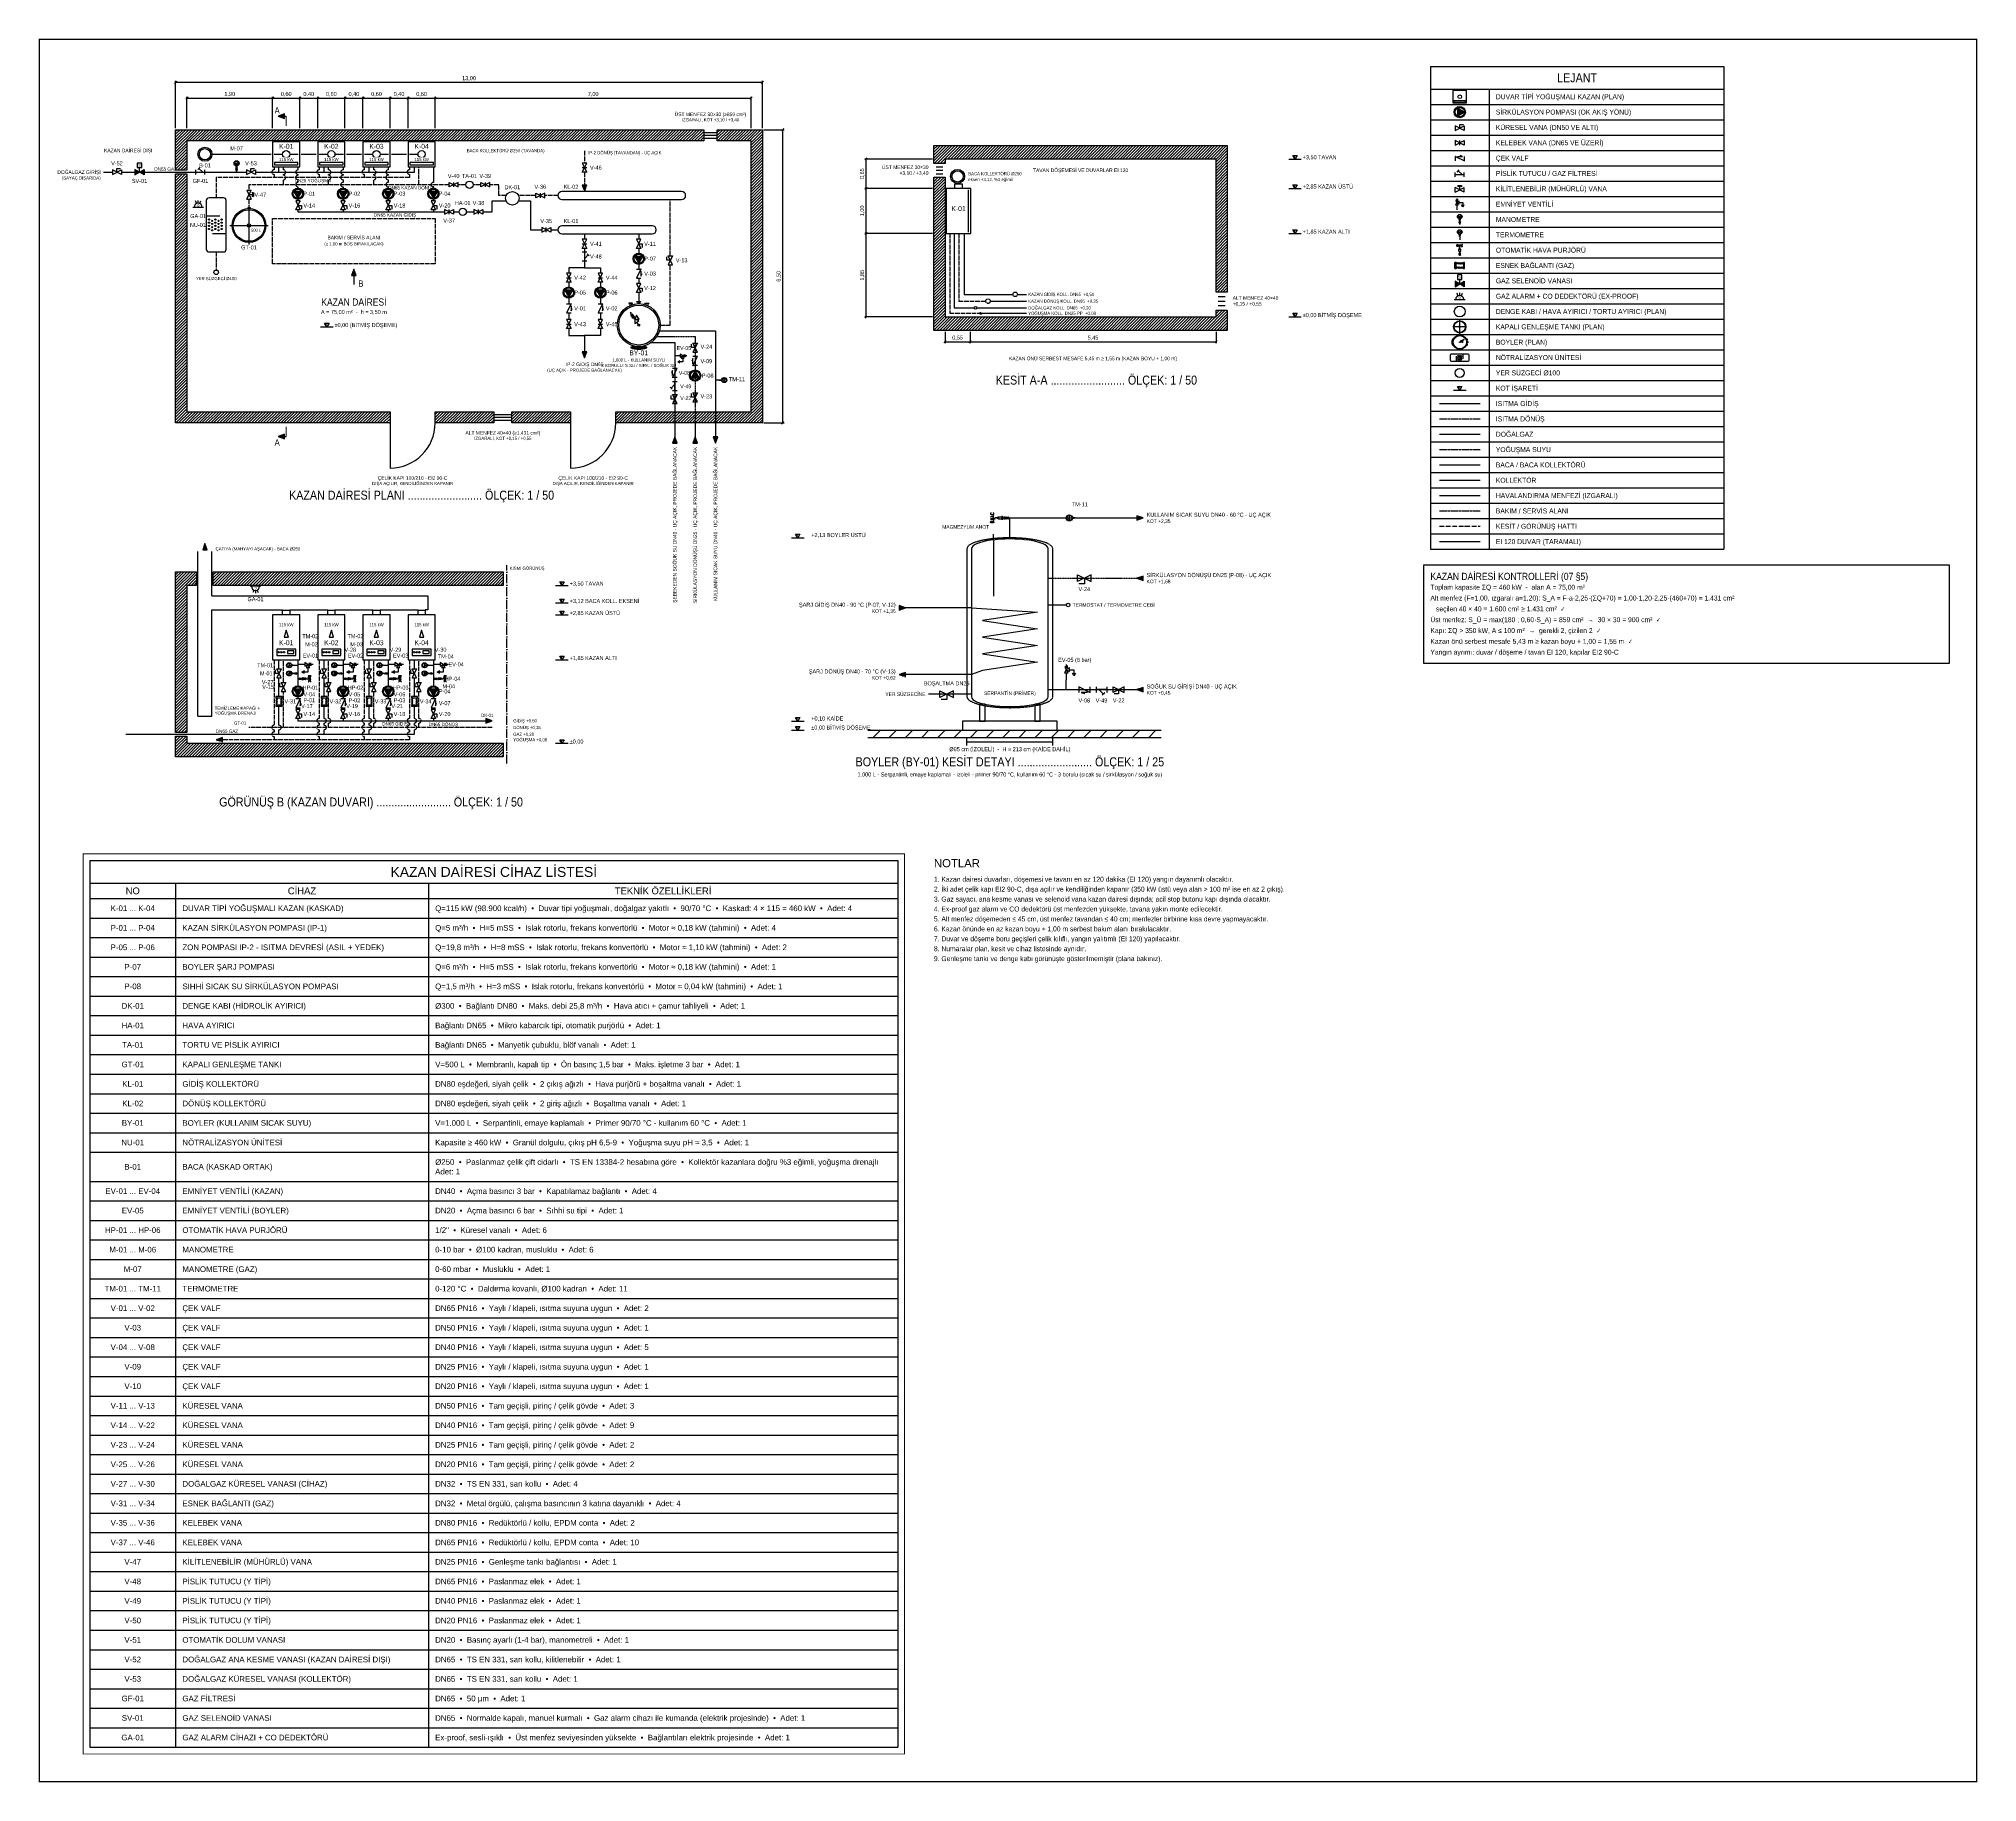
# Model space of a CAD drawing. Header units: centimetres. Extents: x -2 to 4293, y -2 to 3863.
import ezdxf
from ezdxf.enums import TextEntityAlignment as Align

# ---------------------------------------------------------------- set-up
doc = ezdxf.new("R2010")
doc.units = ezdxf.units.CM
doc.linetypes.add('DASHDOT', pattern=[3.556, 2.54, -0.508, 0, -0.508])
doc.linetypes.add('DASHED', pattern=[1.524, 1.27, -0.254])
for name, color, linetype in [('ROTAS-BAKIM-ALANI', 8, 'DASHED'), ('ROTAS-DOGALGAZ-BORU', 2, 'Continuous'), ('ROTAS-DOGALGAZ-SEMBOL', 2, 'Continuous'), ('ROTAS-HAVALANDIRMA-MENFEZ', 4, 'Continuous'), ('ROTAS-HESAP-BASLIK', 2, 'Continuous'), ('ROTAS-HESAP-CERCEVE', 4, 'Continuous'), ('ROTAS-HESAP-CIZGI', 1, 'Continuous'), ('ROTAS-HESAP-SEMBOL', 7, 'Continuous'), ('ROTAS-HESAP-YAZI', 7, 'Continuous'), ('ROTAS-ISITMA-BACA', 8, 'Continuous'), ('ROTAS-ISITMA-BASLIK', 5, 'Continuous'), ('ROTAS-ISITMA-CAP', 41, 'Continuous'), ('ROTAS-ISITMA-CIHAZ', 135, 'Continuous'), ('ROTAS-ISITMA-DONUS', 30, 'DASHED'), ('ROTAS-ISITMA-ETIKET', 3, 'Continuous'), ('ROTAS-ISITMA-GIDIS', 10, 'Continuous'), ('ROTAS-ISITMA-KOLLEKTOR', 7, 'Continuous'), ('ROTAS-ISITMA-POMPA', 30, 'Continuous'), ('ROTAS-ISITMA-VANA', 1, 'Continuous'), ('ROTAS-ISITMA-YAZI', 7, 'Continuous'), ('ROTAS-ISITMA-YOGUSMA', 6, 'DASHED'), ('ROTAS-KESIT-HATTI', 1, 'DASHDOT'), ('ROTAS-KOT', 3, 'Continuous'), ('ROTAS-MIMARI-DUVAR', 7, 'Continuous'), ('ROTAS-MIMARI-KAPI', 7, 'Continuous'), ('ROTAS-MIMARI-TARAMA', 8, 'Continuous'), ('ROTAS-OLCU', 3, 'Continuous'), ('ROTAS-PAFTA', 7, 'Continuous'), ('ROTAS-PIS-SU', 6, 'Continuous'), ('ROTAS-SIHHI-SICAK-SU', 1, 'Continuous'), ('ROTAS-SIHHI-SIRKULASYON', 31, 'DASHDOT'), ('ROTAS-SIHHI-SOGUK-SU', 5, 'Continuous')]:
    doc.layers.add(name, color=color, linetype=linetype)
doc.styles.add('ROTAS', font='arial.ttf')
pattern_1 = [(45, (0, 0), (-3.232892, 3.232892), [])]

# ---------------------------------------------------------------- blocks, each defined once
blk = doc.blocks.new('ROTAS-KAZAN-PLAN')
at = {"ltscale": 8}
for points in [[(0, 0), (60, 0), (60, 55), (0, 55)], [(4, 4), (56, 4), (56, 9), (4, 9)]]:
    blk.add_lwpolyline(points, close=True, dxfattribs=at)
blk.add_circle((30, 27.5), 8, dxfattribs=at)
blk = doc.blocks.new('ROTAS-POMPA')
at = {"ltscale": 8}
blk.add_hatch(color=7, dxfattribs=at).paths.add_polyline_path([(10.35, 0), (-4.95, 8.85), (-4.95, -8.85)])
blk.add_lwpolyline([(10.35, 0), (-4.95, 8.85), (-4.95, -8.85)], close=True, dxfattribs=at)
for radius in [12.45, 10.35]:
    blk.add_circle((0, 0), radius, dxfattribs=at)
blk = doc.blocks.new('ROTAS-KD-KURESEL-VANA')
at = {"color": 1, "ltscale": 8}
for p, q in [((0, 0), (0, 8)), ((0, 8), (8, 8))]:
    blk.add_line(p, q, dxfattribs=at)
blk.add_lwpolyline([(-10, 5), (-10, -5), (10, 5), (10, -5), (-10, 5)], dxfattribs=at)
at = {"ltscale": 8, "style": 'ROTAS', "flags": 1}
blk.add_attdef('CAP', (-10.451, -0.006), '', height=10, dxfattribs=at)
blk = doc.blocks.new('ROTAS-KD-KELEBEK-VANA')
at = {"color": 1, "ltscale": 8}
blk.add_line((0, -5), (0, 5), dxfattribs=at)
blk.add_lwpolyline([(-10, 5), (-10, -5), (10, 5), (10, -5), (-10, 5)], dxfattribs=at)
at = {"ltscale": 8, "style": 'ROTAS', "flags": 1}
blk.add_attdef('CAP', (-8.35, -4.175), '', height=10, rotation=26.565, dxfattribs=at)
blk = doc.blocks.new('ROTAS-KD-DENGE-KABI-PLAN')
at = {"color": 0, "ltscale": 8}
blk.add_circle((0, 0), 20, dxfattribs=at)
blk = doc.blocks.new('ROTAS-SELENOID')
at = {"ltscale": 8}
for points in [[(-10, 6), (-10, -6), (0, 0)], [(10, 6), (10, -6), (0, 0)]]:
    blk.add_hatch(color=7, dxfattribs=at).paths.add_polyline_path(points)
blk.add_line((0, 0), (0, 10), dxfattribs=at)
for points in [[(-10, 6), (-10, -6), (0, 0)], [(-5, 10), (5, 10), (5, 20), (-5, 20)], [(10, 6), (10, -6), (0, 0)]]:
    blk.add_lwpolyline(points, close=True, dxfattribs=at)
at = {"ltscale": 8, "style": 'ROTAS'}
blk.add_text('S', height=6, dxfattribs=at).set_placement((0, 15), align=Align.MIDDLE_CENTER)
blk = doc.blocks.new('ROTAS-KD-PISLIK-TUTUCU')
at = {"color": 1, "ltscale": 8}
for p, q in [((-10, -5), (-10, 5)), ((-10, 0), (10, 0)), ((-6.051, 5.768), (-1.408, 10.47)), ((5.128, 0), (-3.725, 8.124)), ((10, -5), (10, 5))]:
    blk.add_line(p, q, dxfattribs=at)
at = {"ltscale": 8, "style": 'ROTAS', "flags": 1}
blk.add_attdef('CAP', (9.335, 0), '', height=10, rotation=180, dxfattribs=at)
blk = doc.blocks.new('ROTAS-KD-MANOMETRE')
at = {"color": 1, "ltscale": 8}
for p, q in [((-3.661, 19.205), (-4.505, 19.132)), ((-3.658, 19.849), (-4.503, 19.923)), ((-3.551, 18.571), (-4.37, 18.352)), ((-3.544, 20.483), (-4.363, 20.702)), ((-3.333, 17.965), (-4.101, 17.607)), ((-3.322, 21.087), (-4.09, 21.445)), ((-3.013, 17.406), (-3.707, 16.92)), ((-2.998, 21.644), (-3.692, 22.13)), ((-2.582, 22.135), (-3.182, 22.735)), ((-2.685, 19.723), (-0.554, 19.666)), ((-2.685, 19.723), (-2.685, 19.305)), ((-2.685, 19.305), (-0.568, 19.362)), ((-2.088, 22.547), (-2.574, 23.242)), ((-1.529, 22.867), (-1.887, 23.636)), ((-1.5, 7.776), (1.5, 7.776)), ((0, 5.151), (-1.5, 7.776)), ((0, 5.151), (-1.5, 2.526)), ((-1.5, 2.526), (1.5, 2.526)), ((-1.187, 12.488), (-1.187, 13.431)), ((1.221, 12.491), (-1.187, 12.488)), ((-0.923, 23.085), (-1.142, 23.904)), ((-0.872, 10.921), (-0.872, 12.491)), ((0.872, 10.921), (-0.872, 10.921)), ((0.89, 13.537), (-0.851, 13.534)), ((-0.698, 13.537), (-0.698, 13.979)), ((-0.523, 8.583), (-0.523, 10.921)), ((0.523, 8.583), (-0.523, 8.583)), ((-0.518, 12.602), (-0.518, 13.426)), ((-0.289, 23.195), (-0.362, 24.039)), ((0, 8.583), (0, 7.963)), ((1.5, 7.776), (0, 5.151)), ((1.5, 2.526), (0, 5.151)), ((0, 2.338), (0, 0)), ((0.355, 23.193), (0.429, 24.037)), ((0.523, 10.921), (0.523, 8.583)), ((4.529, 19.486), (0.55, 19.636)), ((0.558, 12.606), (0.558, 13.421)), ((4.529, 19.486), (0.561, 19.392)), ((0.698, 13.537), (0.698, 13.974)), ((0.872, 12.491), (0.872, 10.921)), ((0.989, 23.079), (1.208, 23.897)), ((1.221, 12.491), (1.221, 13.429)), ((1.593, 22.856), (1.951, 23.624)), ((2.15, 22.532), (2.636, 23.227)), ((2.641, 22.117), (3.241, 22.716)), ((3.038, 17.385), (3.733, 16.899)), ((3.053, 21.622), (3.748, 22.108)), ((3.362, 17.941), (4.131, 17.583)), ((3.373, 21.063), (4.142, 21.421)), ((3.585, 18.545), (4.403, 18.326)), ((3.591, 20.457), (4.41, 20.677)), ((3.699, 19.179), (4.543, 19.105)), ((3.701, 19.823), (4.545, 19.897))]:
    blk.add_line(p, q, dxfattribs=at)
blk.add_lwpolyline([(-0.793, 14.969), (-0.793, 18.563), (0.046, 16.766), (0.884, 18.563), (0.884, 14.969)], dxfattribs=at)
for centre, radius in [((0.02, 19.514), 5.581), ((0.02, 19.514), 5.302), ((0, 5.151), 1.5), ((-0.007, 19.488), 0.576)]:
    blk.add_circle(centre, radius, dxfattribs=at)
for centre, radius, start, end in [((-0.85, 12.961), 0.576, 54.699, 125.307), ((-0.85, 13.072), 0.576, 234.694, 305.301), ((0.015, 12.208), 1.329, 65.903, 113.651), ((0.015, 13.82), 1.329, 246.35, 294.097), ((0.891, 12.958), 0.576, 54.693, 125.301), ((0.891, 13.076), 0.576, 234.7, 305.307)]:
    blk.add_arc(centre, radius, start, end, dxfattribs=at)
at = {"ltscale": 8, "style": 'ROTAS', "flags": 1}
blk.add_attdef('CAP', (0, 9.335), '', height=10, rotation=270, dxfattribs=at)
blk = doc.blocks.new('ROTAS-GAZ-ALARM')
at = {"ltscale": 8}
for p, q in [((-12, 0), (12, 0)), ((-4, 9), (-6, 14)), ((0, 9), (0, 15)), ((4, 9), (6, 14))]:
    blk.add_line(p, q, dxfattribs=at)
blk.add_arc((0, 0), 9, 0, 180, dxfattribs=at)
at = {"ltscale": 8, "style": 'ROTAS'}
blk.add_text('G', height=5, dxfattribs=at).set_placement((0, 4), align=Align.MIDDLE_CENTER)
blk = doc.blocks.new('ROTAS-NOTRALIZASYON')
at = {"ltscale": 8}
for p, q in [((40, -22), (40, 8)), ((80, 22), (80, -8))]:
    blk.add_line(p, q, dxfattribs=at)
blk.add_lwpolyline([(6, -22), (114, -22, 0.4142), (120, -16), (120, 16, 0.4142), (114, 22), (6, 22, 0.4142), (0, 16), (0, -16, 0.4142)], format="xyb", close=True, dxfattribs=at)
for centre in [(48, 12), (51, 5), (55, 12), (58, 5), (62, 12), (65, 5), (69, 12), (72, 5), (48, -2), (48, -16), (51, -9), (55, -2), (55, -16), (58, -9), (62, -2), (62, -16), (65, -9), (69, -2), (69, -16), (72, -9)]:
    blk.add_circle(centre, 1.3, dxfattribs=at)
blk = doc.blocks.new('ROTAS-KD-YER-SUZGECI')
at = {"color": 6, "ltscale": 8}
blk.add_circle((0, 0), 5, dxfattribs=at)
blk = doc.blocks.new('ROTAS-KD-KILITLI-VANA')
at = {"color": 1, "ltscale": 8}
for p, q in [((-10, -5), (-10, 5)), ((-10, -5), (10, 5)), ((10, -5), (-10, 5)), ((-4.374, 9.823), (-4.374, 6.417)), ((-4.374, 9.823), (4.016, 9.823)), ((-2.8, 8.12), (2.8, 8.12)), ((0, 0), (0, 8.12)), ((4.016, 9.823), (4.016, 6.417)), ((10, -5), (10, 5))]:
    blk.add_line(p, q, dxfattribs=at)
at = {"ltscale": 8, "style": 'ROTAS', "flags": 1}
blk.add_attdef('CAP', (8.35, 4.175), '', height=10, rotation=206.565, dxfattribs=at)
blk = doc.blocks.new('ROTAS-KD-GENLESME-TANKI-PLAN')
at = {"color": 15, "ltscale": 8}
for p, q in [((50.906, 0), (-50.906, 0)), ((0, -50.906), (0, 50.906)), ((-2.894, -48.047), (-2.894, -44.85)), ((2.894, -48.047), (-2.894, -48.047)), ((2.894, -48.047), (2.894, -44.843))]:
    blk.add_line(p, q, dxfattribs=at)
at = {"color": 4, "ltscale": 8}
blk.add_circle((-0.054, 0.06), 45, dxfattribs=at)
at = {"color": 1, "ltscale": 8}
for centre, radius in [((-0.054, 0.06), 42), ((0, 0), 4.5)]:
    blk.add_circle(centre, radius, dxfattribs=at)
blk = doc.blocks.new('ROTAS-KD-CEKVALF')
at = {"ltscale": 8}
blk.add_hatch(color=1, dxfattribs=at).paths.add_polyline_path([(-11.408, 5), (-11.297, 5.548), (-10.996, 5.996), (-10.548, 6.297), (-10, 6.408), (-9.452, 6.297), (-9.004, 5.996), (-8.703, 5.548), (-8.592, 5), (-8.703, 4.452), (-9.004, 4.004), (-9.452, 3.703), (-10, 3.592), (-10.548, 3.703), (-10.996, 4.004), (-11.297, 4.452), (-11.408, 5)])
at = {"color": 1, "ltscale": 8}
for p, q in [((-10, -5), (-10, 5)), ((-10, 5), (10, -5)), ((-5.6, 5), (5.6, 5)), ((5.6, 5), (0, 7.32)), ((10, -5), (10, 5))]:
    blk.add_line(p, q, dxfattribs=at)
at = {"ltscale": 8, "style": 'ROTAS', "flags": 1}
blk.add_attdef('CAP', (-9.712, -4.899), '', height=10, dxfattribs=at)
blk = doc.blocks.new('ROTAS-KD-BOYLER-PLAN')
at = {"color": 15, "ltscale": 8}
blk.add_line((-58.131, 0), (-51.223, 4.657), dxfattribs=at)
at = {"color": 1, "ltscale": 8}
for p, q in [((-5.071, 22.202), (-10.005, 22.202)), ((-5.071, 17.73), (-8.184, 17.73)), ((-1.078, 2.236), (-5.178, 2.236)), ((-5.071, -22.202), (-10.005, -22.202)), ((-5.071, -17.73), (-8.184, -17.73)), ((-1.078, -2.236), (-5.178, -2.236))]:
    blk.add_line(p, q, dxfattribs=at)
for points in [[(-112.486, -20.005), (-112.486, 19.874), (-114.152, 19.874), (-114.152, -20.005)], [(-3.993, 15.25), (-3.993, 24.681), (-5.071, 24.681), (-5.071, 15.25)], [(0, 4.715), (0, -4.715), (-1.078, -4.715), (-1.078, 4.715)], [(-3.993, -15.25), (-3.993, -24.681), (-5.071, -24.681), (-5.071, -15.25)]]:
    blk.add_lwpolyline(points, close=True, dxfattribs=at)
blk.add_lwpolyline([(-108.596, 16.193), (-112.486, 16.193), (-112.486, -16.254), (-108.577, -16.254)], dxfattribs=at)
at = {"color": 15, "ltscale": 8}
for points in [[(-43.791, 9.666), (-54.47, 9.474), (-47.976, -0.16)], [(-33.965, 5.482), (-43.791, 9.666), (-43.598, -1.012)], [(-26.656, 21.218), (-30.555, 19.777), (-29.454, 18.144)]]:
    blk.add_lwpolyline(points, close=True, dxfattribs=at)
blk.add_lwpolyline([(-43.791, 9.666), (-41.162, 11.439), (-37.809, 9.419), (-41.738, 15.247), (-35.44, 10.968), (-39.391, 16.829), (-33.093, 12.55), (-37.044, 18.412), (-30.746, 14.133), (-34.697, 19.994), (-31.842, 17.722), (-30.004, 18.961)], dxfattribs=at)
for radius in [53, 2.306]:
    blk.add_circle((-58.131, 0), radius, dxfattribs=at)
at = {"color": 1, "ltscale": 8}
blk.add_circle((-58.131, 0), 49.37, dxfattribs=at)
blk.add_arc((-64.962, -0.065), 53.078, 157.935, 202.065, dxfattribs=at)
blk = doc.blocks.new('ROTAS-KOT')
at = {"ltscale": 8}
blk.add_hatch(color=7, dxfattribs=at).paths.add_polyline_path([(0, 0), (0, 8), (-5, 8)])
blk.add_line((-14, 0), (14, 0), dxfattribs=at)
blk.add_lwpolyline([(0, 0), (-5, 8), (5, 8)], close=True, dxfattribs=at)
blk = doc.blocks.new('ROTAS-OLCU-001')
at = {"ltscale": 8}
for p, q in [((-2.5, 692.5), (2.5, 697.5)), ((0, 628), (0, 698)), ((0, 695), (1250, 695)), ((187.5, 692.5), (192.5, 697.5)), ((190, 628), (190, 698)), ((247.5, 692.5), (252.5, 697.5)), ((250, 628), (250, 698)), ((287.5, 692.5), (292.5, 697.5)), ((290, 628), (290, 698)), ((347.5, 692.5), (352.5, 697.5)), ((350, 628), (350, 698)), ((387.5, 692.5), (392.5, 697.5)), ((390, 628), (390, 698)), ((447.5, 692.5), (452.5, 697.5)), ((450, 628), (450, 698)), ((487.5, 692.5), (492.5, 697.5)), ((490, 628), (490, 698)), ((547.5, 692.5), (552.5, 697.5)), ((550, 628), (550, 698)), ((1247.5, 692.5), (1252.5, 697.5)), ((1250, 628), (1250, 698))]:
    blk.add_line(p, q, dxfattribs=at)
at = {"ltscale": 8, "style": 'ROTAS', "width": 0.85}
for s, p in [('1,90', (95, 697)), ('0,60', (220, 697)), ('0,40', (270, 697)), ('0,60', (320, 697)), ('0,40', (370, 697)), ('0,60', (420, 697)), ('0,40', (470, 697)), ('0,60', (520, 697)), ('7,00', (900, 697))]:
    blk.add_text(s, height=9, dxfattribs=at).set_placement(p, align=Align.BOTTOM_CENTER)
blk = doc.blocks.new('ROTAS-OLCU-002')
at = {"ltscale": 8}
for p, q in [((-27.5, 727.5), (-22.5, 732.5)), ((-25, 628), (-25, 733)), ((1272.5, 727.5), (1277.5, 732.5)), ((1275, 628), (1275, 733)), ((-25, 730), (1275, 730))]:
    blk.add_line(p, q, dxfattribs=at)
at = {"ltscale": 8, "style": 'ROTAS', "width": 0.85}
blk.add_text('13,00', height=9, dxfattribs=at).set_placement((625, 732), align=Align.BOTTOM_CENTER)
blk = doc.blocks.new('ROTAS-OLCU-003')
at = {"ltscale": 8}
for p, q in [((1278, 625), (1323, 625)), ((1317.5, 622.5), (1322.5, 627.5)), ((1320, -25), (1320, 625)), ((1278, -25), (1323, -25)), ((1317.5, -27.5), (1322.5, -22.5))]:
    blk.add_line(p, q, dxfattribs=at)
at = {"ltscale": 8, "style": 'ROTAS', "width": 0.85}
blk.add_text('6,50', height=9, rotation=90, dxfattribs=at).set_placement((1318, 300), align=Align.BOTTOM_CENTER)
blk = doc.blocks.new('ROTAS-OK')
at = {"ltscale": 8}
blk.add_hatch(color=7, dxfattribs=at).paths.add_polyline_path([(0, 0), (-14, 5), (-14, -5)])
blk.add_lwpolyline([(0, 0), (-14, 5), (-14, -5)], close=True, dxfattribs=at)
blk = doc.blocks.new('ROTAS-KAZAN-YAN')
at = {"ltscale": 8}
for p, q in [((50, 3), (50, 97)), ((0, 70), (-2, 70)), ((0, 30), (-2, 30))]:
    blk.add_line(p, q, dxfattribs=at)
blk.add_lwpolyline([(0, 0), (55, 0), (55, 100), (0, 100)], close=True, dxfattribs=at)
blk.add_lwpolyline([(19.5, 100), (19.5, 110), (35.5, 110), (35.5, 100)], dxfattribs=at)
blk = doc.blocks.new('ROTAS-OLCU-004')
at = {"ltscale": 8}
for p, q in [((1652, 560), (1502, 560)), ((1502.5, 557.5), (1507.5, 562.5)), ((1505, 210), (1505, 560)), ((1652, 495), (1502, 495)), ((1502.5, 492.5), (1507.5, 497.5)), ((1652, 395), (1502, 395)), ((1502.5, 392.5), (1507.5, 397.5)), ((1652, 210), (1502, 210)), ((1502.5, 207.5), (1507.5, 212.5))]:
    blk.add_line(p, q, dxfattribs=at)
at = {"ltscale": 8, "style": 'ROTAS', "width": 0.85}
for s, p in [('0,65', (1503, 527.5)), ('1,00', (1503, 445)), ('1,85', (1503, 302.5))]:
    blk.add_text(s, height=9, rotation=90, dxfattribs=at).set_placement(p, align=Align.BOTTOM_CENTER)
blk = doc.blocks.new('ROTAS-OLCU-005')
at = {"ltscale": 8}
for p, q in [((1680, 177), (1680, 152)), ((1735, 177), (1735, 152)), ((2280, 177), (2280, 152)), ((1677.5, 152.5), (1682.5, 157.5)), ((1680, 155), (2280, 155)), ((1732.5, 152.5), (1737.5, 157.5)), ((2277.5, 152.5), (2282.5, 157.5))]:
    blk.add_line(p, q, dxfattribs=at)
at = {"ltscale": 8, "style": 'ROTAS', "width": 0.85}
for s, p in [('0,55', (1707.5, 157)), ('5,45', (2007.5, 157))]:
    blk.add_text(s, height=9, dxfattribs=at).set_placement(p, align=Align.BOTTOM_CENTER)
blk = doc.blocks.new('ROTAS-KAZAN-ON')
at = {"ltscale": 8}
for points in [[(0, 0), (60, 0), (60, 100), (0, 100)], [(25.2, 50), (34.8, 50), (30, 66)], [(9, 10), (51, 10), (51, 24), (9, 24)], [(33, 14), (46.8, 14), (46.8, 20), (33, 20)]]:
    blk.add_lwpolyline(points, close=True, dxfattribs=at)
blk.add_lwpolyline([(22, 100), (22, 110), (38, 110), (38, 100)], dxfattribs=at)
for centre in [(13.2, 17), (19.2, 17), (25.2, 17)]:
    blk.add_circle(centre, 1.6, dxfattribs=at)
blk = doc.blocks.new('ROTAS-KD-EMNIYET-VENTILI')
at = {"color": 1, "ltscale": 8}
for p, q in [((0, 22), (-4, 15)), ((-4, 15), (4, 15)), ((3.49, 29.64), (-3.49, 28.301)), ((3.49, 26.962), (-3.49, 28.301)), ((3.49, 26.962), (-3.49, 25.622)), ((0, 24.953), (-3.49, 25.622)), ((0, 33.664), (0, 30.31)), ((3.49, 29.64), (0, 30.31)), ((7, 26), (0, 22)), ((0, 22), (0, 24.953)), ((0, 22), (7, 18)), ((4, 15), (0, 22)), ((0, 15), (0, 0)), ((7, 18), (7, 26)), ((7, 22), (17, 22)), ((17, 8.268), (13.5, 14.33)), ((17, 22), (17, 12)), ((20.5, 14.33), (17, 8.268))]:
    blk.add_line(p, q, dxfattribs=at)
at = {"ltscale": 8, "style": 'ROTAS', "flags": 1}
blk.add_attdef('CAP', (-8.533, 6.372), '', height=10, rotation=358.601, dxfattribs=at)
blk = doc.blocks.new('ROTAS-KD-PURJOR')
at = {"color": 2, "ltscale": 8}
for p, q in [((-4.983, 29.165), (4.983, 29.165)), ((-4.983, 29.165), (-4.983, 27.67)), ((-4.983, 27.67), (4.983, 27.67)), ((-4.983, 27.67), (-3.987, 26.175)), ((-4.485, 41.102), (-3.488, 42.597)), ((-4.485, 41.102), (4.485, 41.102)), ((-4.485, 29.165), (-4.485, 41.102)), ((-3.987, 26.175), (3.987, 26.175)), ((-3.987, 26.175), (-3.987, 24.182)), ((-3.987, 24.182), (3.987, 24.182)), ((-3.488, 43.095), (3.488, 43.095)), ((-3.488, 42.597), (-3.488, 43.095)), ((-3.488, 42.597), (3.488, 42.597)), ((-2.363, 56.51), (-3.002, 56.51)), ((-2.492, 47.082), (2.492, 47.082)), ((-2.492, 43.095), (-2.492, 47.082)), ((-1.993, 26.175), (-1.993, 24.182)), ((-0.997, 47.082), (-0.997, 43.095)), ((0, 47.082), (0, 54.148)), ((0.997, 47.082), (0.997, 43.095)), ((1.993, 26.175), (1.993, 24.182)), ((2.492, 47.082), (2.492, 43.095)), ((3.488, 42.597), (3.488, 43.095)), ((3.488, 42.597), (4.485, 41.102)), ((3.987, 26.175), (4.983, 27.67)), ((3.987, 24.182), (3.987, 26.175)), ((4.485, 41.102), (4.485, 29.165)), ((4.983, 27.67), (4.983, 29.165))]:
    blk.add_line(p, q, dxfattribs=at)
at = {"color": 1, "ltscale": 8}
for p, q in [((0, 24.182), (0, 19.407)), ((0, 4.775), (0, 0))]:
    blk.add_line(p, q, dxfattribs=at)
at = {"color": 2, "ltscale": 8}
for points in [[(-16.68, 59.144), (-17.98, 61.144), (-17.98, 69.144), (-16.68, 71.144), (-14.08, 71.144), (-12.78, 69.144), (-12.78, 61.144), (-14.08, 59.144), (-16.68, 59.144)], [(-10.7, 59.144), (-9.66, 59.144), (-9.66, 60.744), (-10.7, 60.744), (-10.7, 59.144)], [(-7.58, 59.144), (-7.58, 71.144)], [(-7.58, 65.144), (-2.38, 65.144)], [(-2.38, 59.144), (-2.38, 71.144)], [(-0.3, 59.144), (0.74, 59.144), (0.74, 60.744), (-0.3, 60.744), (-0.3, 59.144)], [(2.82, 59.144), (5.42, 71.144), (8.02, 59.144)], [(3.73, 63.144), (7.11, 63.144)], [(10.1, 59.144), (11.14, 59.144), (11.14, 60.744), (10.1, 60.744), (10.1, 59.144)], [(18.42, 69.144), (17.12, 71.144), (14.52, 71.144), (13.22, 69.144), (13.22, 61.144), (14.52, 59.144), (17.12, 59.144), (18.42, 61.144)]]:
    blk.add_lwpolyline(points, dxfattribs=at)
at = {"color": 1, "ltscale": 8}
for points in [[(4.224, 19.407), (-4.224, 19.407), (0, 12.091)], [(4.224, 4.775), (-4.224, 4.775), (0, 12.091)]]:
    blk.add_lwpolyline(points, close=True, dxfattribs=at)
blk.add_circle((0, 12.091), 4.459, dxfattribs=at)
at = {"color": 2, "ltscale": 8}
for centre, start, end in [((-3.002, 54.148), 90, 180), ((-2.363, 54.148), 0, 90)]:
    blk.add_arc(centre, 2.362, start, end, dxfattribs=at)
at = {"ltscale": 8, "style": 'ROTAS', "flags": 1}
blk.add_attdef('CAP', (0, 11.723), '', height=10, rotation=270, dxfattribs=at)
blk = doc.blocks.new('ROTAS-KD-TERMOMETRE')
at = {"color": 1, "ltscale": 8}
for p, q in [((-3.661, 19.205), (-4.505, 19.132)), ((-3.658, 19.849), (-4.503, 19.923)), ((-3.551, 18.571), (-4.37, 18.352)), ((-3.544, 20.483), (-4.363, 20.702)), ((-3.333, 17.965), (-4.101, 17.607)), ((-3.322, 21.087), (-4.09, 21.445)), ((-3.013, 17.406), (-3.707, 16.92)), ((-2.998, 21.644), (-3.692, 22.13)), ((-2.582, 22.135), (-3.182, 22.735)), ((-2.685, 19.723), (-0.554, 19.666)), ((-2.685, 19.723), (-2.685, 19.305)), ((-2.685, 19.305), (-0.568, 19.362)), ((-2.088, 22.547), (-2.574, 23.242)), ((-1.529, 22.867), (-1.887, 23.636)), ((-1.187, 12.488), (-1.187, 13.431)), ((1.221, 12.491), (-1.187, 12.488)), ((-0.923, 23.085), (-1.142, 23.904)), ((-0.872, 10.921), (-0.872, 12.491)), ((0.872, 10.921), (-0.872, 10.921)), ((0.89, 13.537), (-0.851, 13.534)), ((-0.698, 13.537), (-0.698, 13.979)), ((-0.523, 8.583), (-0.523, 10.921)), ((0.523, 8.583), (-0.523, 8.583)), ((-0.518, 12.602), (-0.518, 13.426)), ((-0.289, 23.195), (-0.362, 24.039)), ((0, 8.583), (0, 0)), ((0.355, 23.193), (0.429, 24.037)), ((0.523, 10.921), (0.523, 8.583)), ((4.529, 19.486), (0.55, 19.636)), ((0.558, 12.606), (0.558, 13.421)), ((4.529, 19.486), (0.561, 19.392)), ((0.698, 13.537), (0.698, 13.974)), ((0.872, 12.491), (0.872, 10.921)), ((0.989, 23.079), (1.208, 23.897)), ((1.221, 12.491), (1.221, 13.429)), ((1.593, 22.856), (1.951, 23.624)), ((2.15, 22.532), (2.636, 23.227)), ((2.641, 22.117), (3.241, 22.716)), ((3.038, 17.385), (3.733, 16.899)), ((3.053, 21.622), (3.748, 22.108)), ((3.362, 17.941), (4.131, 17.583)), ((3.373, 21.063), (4.142, 21.421)), ((3.585, 18.545), (4.403, 18.326)), ((3.591, 20.457), (4.41, 20.677)), ((3.699, 19.179), (4.543, 19.105)), ((3.701, 19.823), (4.545, 19.897))]:
    blk.add_line(p, q, dxfattribs=at)
for points in [[(-0.604, 17.969), (0.696, 17.969)], [(0.046, 17.969), (0.046, 14.969)]]:
    blk.add_lwpolyline(points, dxfattribs=at)
for centre, radius in [((0.02, 19.514), 5.581), ((0.02, 19.514), 5.302), ((-0.007, 19.488), 0.576)]:
    blk.add_circle(centre, radius, dxfattribs=at)
for centre, radius, start, end in [((-0.85, 12.961), 0.576, 54.699, 125.307), ((-0.85, 13.072), 0.576, 234.694, 305.301), ((0.015, 12.208), 1.329, 65.903, 113.651), ((0.015, 13.82), 1.329, 246.35, 294.097), ((0.891, 12.958), 0.576, 54.693, 125.301), ((0.891, 13.076), 0.576, 234.7, 305.307)]:
    blk.add_arc(centre, radius, start, end, dxfattribs=at)
at = {"ltscale": 8, "style": 'ROTAS', "flags": 1}
blk.add_attdef('CAP', (0, 0.934), '', height=1, rotation=270, dxfattribs=at)
blk = doc.blocks.new('ROTAS-KD-ESNEK-BAGLANTI')
at = {"color": 1, "ltscale": 8}
for p, q in [((-10.752, -6.72), (-10.752, 6.72)), ((-8.064, 3.136), (-6.048, 6.72)), ((-4.032, 3.136), (-6.048, 6.72)), ((-4.032, 3.136), (-2.016, 6.72)), ((0, 3.136), (-2.016, 6.72)), ((0, 3.136), (2.016, 6.72)), ((4.032, 3.136), (2.016, 6.72)), ((4.032, 3.136), (6.048, 6.72)), ((8.064, 3.136), (6.048, 6.72)), ((-8.064, -3.136), (-6.048, -6.72)), ((-4.032, -3.136), (-6.048, -6.72)), ((-4.032, -3.136), (-2.016, -6.72)), ((0, -3.136), (-2.016, -6.72)), ((0, -3.136), (2.016, -6.72)), ((4.032, -3.136), (2.016, -6.72)), ((4.032, -3.136), (6.048, -6.72)), ((8.064, -3.136), (6.048, -6.72))]:
    blk.add_line(p, q, dxfattribs=at)
for points in [[(-8.064, 6.72), (-10.752, 6.72), (-10.752, -6.72), (-8.064, -6.72)], [(10.752, 6.72), (8.064, 6.72), (8.064, -6.72), (10.752, -6.72)]]:
    blk.add_lwpolyline(points, close=True, dxfattribs=at)
at = {"ltscale": 8, "style": 'ROTAS', "flags": 1}
blk.add_attdef('CAP', (-9.327, 0), '', height=10, dxfattribs=at)

msp = doc.modelspace()

# ---------------------------------------------------------------- hatches: boundary and pattern name
at = {"layer": 'ROTAS-MIMARI-TARAMA', "ltscale": 8}
h = msp.add_hatch(dxfattribs=at)
h.set_pattern_fill('ANSI31', scale=1.2)
h.set_pattern_definition(pattern_1)
h.paths.add_polyline_path([(326.7, 3571), (301.7, 3571), (301.7, 3661), (1471.7, 3661), (1471.7, 3636), (326.7, 3636)])
h = msp.add_hatch(dxfattribs=at)
h.set_pattern_fill('ANSI31', scale=1.2)
h.set_pattern_definition(pattern_1)
h.paths.add_polyline_path([(1576.7, 3036), (1576.7, 3636), (1501.7, 3636), (1501.7, 3661), (1601.7, 3661), (1601.7, 3011), (1276.7, 3011), (1276.7, 3036)])
h = msp.add_hatch(dxfattribs=at)
h.set_pattern_fill('ANSI31', scale=1.2)
h.set_pattern_definition(pattern_1)
h.paths.add_polyline_path([(2606.7, 3596), (2006.7, 3596), (2006.7, 3586), (1981.7, 3586), (1981.7, 3626), (2631.7, 3626), (2631.7, 3301), (2606.7, 3301)])
h = msp.add_hatch(dxfattribs=at)
h.set_pattern_fill('ANSI31', scale=1.2)
h.set_pattern_definition(pattern_1)
h.paths.add_polyline_path([(326.7, 3036), (776.7, 3036), (776.7, 3011), (301.7, 3011), (301.7, 3563), (326.7, 3563)])
h = msp.add_hatch(dxfattribs=at)
h.set_pattern_fill('ANSI31', scale=1.2)
h.set_pattern_definition(pattern_1)
h.paths.add_polyline_path([(2006.7, 3556), (2006.7, 3246), (2606.7, 3246), (2606.7, 3261), (2631.7, 3261), (2631.7, 3216), (1981.7, 3216), (1981.7, 3556)])
h = msp.add_hatch(dxfattribs=at)
h.set_pattern_fill('ANSI31', scale=1.2)
h.set_pattern_definition(pattern_1)
h.paths.add_polyline_path([(1006.7, 3011), (876.7, 3011), (876.7, 3036), (1006.7, 3036)])
h = msp.add_hatch(dxfattribs=at)
h.set_pattern_fill('ANSI31', scale=1.2)
h.set_pattern_definition(pattern_1)
h.paths.add_polyline_path([(1046.7, 3011), (1046.7, 3036), (1176.7, 3036), (1176.7, 3011)])
h = msp.add_hatch(dxfattribs=at)
h.set_pattern_fill('ANSI31', scale=1.2)
h.set_pattern_definition(pattern_1)
h.paths.add_polyline_path([(348.2, 2681), (348.2, 2651), (326.7, 2651), (326.7, 2325), (301.7, 2325), (301.7, 2681)])
h = msp.add_hatch(dxfattribs=at)
h.set_pattern_fill('ANSI31', scale=1.2)
h.set_pattern_definition(pattern_1)
h.paths.add_polyline_path([(1027.7, 2681), (1027.7, 2651), (385.2, 2651), (385.2, 2681)])
at = {"layer": 'ROTAS-MIMARI-TARAMA'}
h = msp.add_hatch(dxfattribs=at)
h.set_pattern_fill('ANSI31', scale=8)
h.paths.add_polyline_path([(1835, 2314), (2485, 2314), (2485, 2330), (1835, 2330)])
h = msp.add_hatch(dxfattribs=at)
h.set_pattern_fill('AR-CONC', scale=0.6)
h.paths.add_polyline_path([(2045, 2330), (2255, 2330), (2255, 2350), (2045, 2350)])
at = {"layer": 'ROTAS-MIMARI-TARAMA', "ltscale": 8}
h = msp.add_hatch(dxfattribs=at)
h.set_pattern_fill('ANSI31', scale=1.2)
h.set_pattern_definition(pattern_1)
h.paths.add_polyline_path([(301.7, 2317), (326.7, 2317), (326.7, 2301), (1027.7, 2301), (1027.7, 2271), (301.7, 2271)])

# ---------------------------------------------------------------- linework, layer by layer
at = {"layer": 'ROTAS-BAKIM-ALANI', "ltscale": 4}
msp.add_line((3101.7, 2816), (3191.7, 2816), dxfattribs=at)
at = {"layer": 'ROTAS-BAKIM-ALANI', "ltscale": 8}
msp.add_lwpolyline([(516.7, 3464), (876.7, 3464), (876.7, 3364), (516.7, 3364)], close=True, dxfattribs=at)
at = {"layer": 'ROTAS-DOGALGAZ-BORU', "ltscale": 4}
msp.add_line((3101.7, 2986), (3191.7, 2986), dxfattribs=at)
at = {"layer": 'ROTAS-DOGALGAZ-BORU', "ltscale": 8}
for points in [[(141.7, 3567), (161.2, 3567)], [(182.2, 3567), (211.2, 3567)], [(232.2, 3567), (346.2, 3567)], [(367.2, 3567), (458.2, 3567)], [(479.2, 3567), (830.7, 3567)], [(530.7, 3567), (530.7, 3579)], [(630.7, 3567), (630.7, 3579)], [(730.7, 3567), (730.7, 3579)], [(830.7, 3567), (830.7, 3579)], [(2026.7, 3431), (2026.7, 3266), (2070.7, 3266)], [(530.7, 2466.5), (530.7, 2486)], [(630.7, 2466.5), (630.7, 2486)], [(730.7, 2466.5), (730.7, 2486)], [(830.7, 2466.5), (830.7, 2486)], [(530.7, 2405), (530.7, 2445.5)], [(630.7, 2405), (630.7, 2445.5)], [(730.7, 2405), (730.7, 2445.5)], [(830.7, 2405), (830.7, 2445.5)], [(191.7, 2321), (830.7, 2321)]]:
    msp.add_lwpolyline(points, dxfattribs=at)
for points in [[(530.7, 2321), (530.7, 2331, 1), (530.7, 2341), (530.7, 2383)], [(630.7, 2321), (630.7, 2331, 1), (630.7, 2341), (630.7, 2346, 1), (630.7, 2356), (630.7, 2383)], [(730.7, 2321), (730.7, 2331, 1), (730.7, 2341), (730.7, 2346, 1), (730.7, 2356), (730.7, 2383)], [(830.7, 2321), (830.7, 2331, 1), (830.7, 2341), (830.7, 2346, 1), (830.7, 2356), (830.7, 2383)]]:
    msp.add_lwpolyline(points, format="xyb", dxfattribs=at)
msp.add_circle((2073.7, 3266), 3, dxfattribs=at)
at = {"layer": 'ROTAS-HAVALANDIRMA-MENFEZ', "ltscale": 8}
for p, q in [((1473.7, 3654.8), (1499.7, 3654.8)), ((1473.7, 3648.5), (1499.7, 3648.5)), ((1473.7, 3642.2), (1499.7, 3642.2)), ((1986.7, 3578.5), (2001.7, 3578.5)), ((1986.7, 3571), (2001.7, 3571)), ((1986.7, 3563.5), (2001.7, 3563.5)), ((2611.7, 3291), (2626.7, 3291)), ((2611.7, 3281), (2626.7, 3281)), ((2611.7, 3271), (2626.7, 3271)), ((1008.7, 3029.8), (1044.7, 3029.8)), ((1008.7, 3023.5), (1044.7, 3023.5)), ((1008.7, 3017.2), (1044.7, 3017.2))]:
    msp.add_line(p, q, dxfattribs=at)
at = {"layer": 'ROTAS-HAVALANDIRMA-MENFEZ', "ltscale": 4}
msp.add_line((3101.7, 2850), (3191.7, 2850), dxfattribs=at)
at = {"layer": 'ROTAS-HESAP-CERCEVE', "ltscale": 8}
msp.add_lwpolyline([(3066.7, 2479), (4231.7, 2479), (4231.7, 2696), (3066.7, 2696)], close=True, dxfattribs=at)
at = {"layer": 'ROTAS-HESAP-CERCEVE', "ltscale": 8, "const_width": 2}
msp.add_lwpolyline([(96.7, 61), (1916.7, 61), (1916.7, 2056), (96.7, 2056)], close=True, dxfattribs=at)
at = {"layer": 'ROTAS-HESAP-CIZGI', "ltscale": 8}
for p, q in [((3081.7, 3801), (3731.7, 3801)), ((3081.7, 3801), (3081.7, 3751)), ((3731.7, 3801), (3731.7, 3751)), ((3081.7, 3751), (3731.7, 3751)), ((3081.7, 3751), (3081.7, 2731)), ((3211.7, 3751), (3211.7, 2731)), ((3731.7, 3751), (3731.7, 2731)), ((3081.7, 3717), (3731.7, 3717)), ((3081.7, 3683), (3731.7, 3683)), ((3081.7, 3649), (3731.7, 3649)), ((3081.7, 3615), (3731.7, 3615)), ((3081.7, 3581), (3731.7, 3581)), ((3081.7, 3547), (3731.7, 3547)), ((3081.7, 3513), (3731.7, 3513)), ((3081.7, 3479), (3731.7, 3479)), ((3081.7, 3445), (3731.7, 3445)), ((3081.7, 3411), (3731.7, 3411)), ((3081.7, 3377), (3731.7, 3377)), ((3081.7, 3343), (3731.7, 3343)), ((3081.7, 3309), (3731.7, 3309)), ((3081.7, 3275), (3731.7, 3275)), ((3081.7, 3241), (3731.7, 3241)), ((3081.7, 3207), (3731.7, 3207)), ((3081.7, 3173), (3731.7, 3173)), ((3081.7, 3139), (3731.7, 3139)), ((3081.7, 3105), (3731.7, 3105)), ((3081.7, 3071), (3731.7, 3071)), ((3081.7, 3037), (3731.7, 3037)), ((3081.7, 3003), (3731.7, 3003)), ((3081.7, 2969), (3731.7, 2969)), ((3081.7, 2935), (3731.7, 2935)), ((3081.7, 2901), (3731.7, 2901)), ((3081.7, 2867), (3731.7, 2867)), ((3081.7, 2833), (3731.7, 2833)), ((3081.7, 2799), (3731.7, 2799)), ((3081.7, 2765), (3731.7, 2765)), ((3081.7, 2731), (3731.7, 2731)), ((111.7, 2041), (1901.7, 2041)), ((111.7, 2041), (111.7, 76)), ((1901.7, 2041), (1901.7, 76)), ((111.7, 1991), (1901.7, 1991)), ((301.7, 1991), (301.7, 76)), ((861.7, 1991), (861.7, 76)), ((111.7, 1957), (1901.7, 1957)), ((111.7, 1913.8), (1901.7, 1913.8)), ((111.7, 1870.5), (1901.7, 1870.5)), ((111.7, 1827.2), (1901.7, 1827.2)), ((111.7, 1784), (1901.7, 1784)), ((111.7, 1740.8), (1901.7, 1740.8)), ((111.7, 1697.5), (1901.7, 1697.5)), ((111.7, 1654.2), (1901.7, 1654.2)), ((111.7, 1611), (1901.7, 1611)), ((111.7, 1567.8), (1901.7, 1567.8)), ((111.7, 1524.5), (1901.7, 1524.5)), ((111.7, 1481.2), (1901.7, 1481.2)), ((111.7, 1438), (1901.7, 1438)), ((111.7, 1394.8), (1901.7, 1394.8)), ((111.7, 1330.2), (1901.7, 1330.2)), ((111.7, 1287), (1901.7, 1287)), ((111.7, 1243.8), (1901.7, 1243.8)), ((111.7, 1200.5), (1901.7, 1200.5)), ((111.7, 1157.2), (1901.7, 1157.2)), ((111.7, 1114), (1901.7, 1114)), ((111.7, 1070.8), (1901.7, 1070.8)), ((111.7, 1027.5), (1901.7, 1027.5)), ((111.7, 984.2), (1901.7, 984.2)), ((111.7, 941), (1901.7, 941)), ((111.7, 897.8), (1901.7, 897.8)), ((111.7, 854.5), (1901.7, 854.5)), ((111.7, 811.2), (1901.7, 811.2)), ((111.7, 768), (1901.7, 768)), ((111.7, 724.8), (1901.7, 724.8)), ((111.7, 681.5), (1901.7, 681.5)), ((111.7, 638.2), (1901.7, 638.2)), ((111.7, 595), (1901.7, 595)), ((111.7, 551.8), (1901.7, 551.8)), ((111.7, 508.5), (1901.7, 508.5)), ((111.7, 465.2), (1901.7, 465.2)), ((111.7, 422), (1901.7, 422)), ((111.7, 378.8), (1901.7, 378.8)), ((111.7, 335.5), (1901.7, 335.5)), ((111.7, 292.2), (1901.7, 292.2)), ((111.7, 249), (1901.7, 249)), ((111.7, 205.8), (1901.7, 205.8)), ((111.7, 162.5), (1901.7, 162.5)), ((111.7, 119.2), (1901.7, 119.2)), ((111.7, 76), (1901.7, 76))]:
    msp.add_line(p, q, dxfattribs=at)
at = {"layer": 'ROTAS-ISITMA-BACA', "ltscale": 4}
msp.add_line((3101.7, 2918), (3191.7, 2918), dxfattribs=at)
at = {"layer": 'ROTAS-ISITMA-BACA', "ltscale": 8}
msp.add_line((351.2, 2361), (382.2, 2361), dxfattribs=at)
at = {"layer": 'ROTAS-ISITMA-BACA', "ltscale": 8, "const_width": 3}
for points in [[(382.2, 3606.5), (513.7, 3606.5)], [(519.7, 3606.5), (538.7, 3606.5)], [(554.7, 3606.5), (573.7, 3606.5)], [(579.7, 3606.5), (613.7, 3606.5)], [(619.7, 3606.5), (638.7, 3606.5)], [(654.7, 3606.5), (673.7, 3606.5)], [(679.7, 3606.5), (713.7, 3606.5)], [(719.7, 3606.5), (738.7, 3606.5)], [(754.7, 3606.5), (773.7, 3606.5)], [(779.7, 3606.5), (813.7, 3606.5)], [(819.7, 3606.5), (838.7, 3606.5)]]:
    msp.add_lwpolyline(points, dxfattribs=at)
at = {"layer": 'ROTAS-ISITMA-BACA', "ltscale": 8}
for points in [[(351.2, 2361), (351.2, 2726)], [(382.2, 2628), (382.2, 2726)], [(382.2, 2628), (860.7, 2628), (860.7, 2597), (854.7, 2597)], [(382.2, 2597), (538.7, 2597)], [(382.2, 2361), (382.2, 2597)], [(554.7, 2597), (638.7, 2597)], [(654.7, 2597), (738.7, 2597)], [(754.7, 2597), (838.7, 2597)]]:
    msp.add_lwpolyline(points, dxfattribs=at)
for centre, radius in [((366.7, 3606.5), 15.5), ((366.7, 3606.5), 12.5), ((2034.2, 3557.5), 15.5), ((2034.2, 3557.5), 12.5)]:
    msp.add_circle(centre, radius, dxfattribs=at)
at = {"layer": 'ROTAS-ISITMA-CIHAZ'}
msp.add_line((2114, 2752.5), (2114, 2764.5), dxfattribs=at)
at = {"layer": 'ROTAS-ISITMA-CIHAZ', "linetype": 'DASHED'}
msp.add_lwpolyline([(2245, 2732.5), (2244.2, 2735.6), (2241.8, 2738.7), (2237.8, 2741.6), (2232.3, 2744.5), (2225.4, 2747.1), (2217.2, 2749.4), (2207.8, 2751.5), (2197.5, 2753.2), (2186.4, 2754.6), (2174.6, 2755.6), (2162.4, 2756.2), (2150, 2756.5), (2137.6, 2756.2), (2125.4, 2755.6), (2113.6, 2754.6), (2102.5, 2753.2), (2092.2, 2751.5), (2082.8, 2749.4), (2074.6, 2747.1), (2067.7, 2744.5), (2062.2, 2741.6), (2058.2, 2738.7), (2055.8, 2735.6), (2055, 2732.5), (2055, 2404), (2055.8, 2400.9), (2058.2, 2397.8), (2062.2, 2394.8), (2067.7, 2392), (2074.6, 2389.4), (2082.8, 2387), (2092.2, 2385), (2102.5, 2383.2), (2113.6, 2381.8), (2125.4, 2380.8), (2137.6, 2380.2), (2150, 2380), (2162.4, 2380.2), (2174.6, 2380.8), (2186.4, 2381.8), (2197.5, 2383.2), (2207.8, 2385), (2217.2, 2387), (2225.4, 2389.4), (2232.3, 2392), (2237.8, 2394.8), (2241.8, 2397.8), (2244.2, 2400.9), (2245, 2404)], close=True, dxfattribs=at)
at = {"layer": 'ROTAS-ISITMA-CIHAZ'}
for points in [[(2235, 2732.5), (2234.3, 2735.3), (2232.1, 2738), (2228.5, 2740.7), (2223.6, 2743.2), (2217.4, 2745.5), (2210.1, 2747.6), (2201.7, 2749.5), (2192.5, 2751.1), (2182.5, 2752.3), (2172, 2753.2), (2161.1, 2753.7), (2150, 2753.9), (2138.9, 2753.7), (2128, 2753.2), (2117.5, 2752.3), (2107.5, 2751.1), (2098.3, 2749.5), (2089.9, 2747.6), (2082.6, 2745.5), (2076.4, 2743.2), (2071.5, 2740.7), (2067.9, 2738), (2065.7, 2735.3), (2065, 2732.5), (2065, 2404), (2065.7, 2401.2), (2067.9, 2398.4), (2071.5, 2395.8), (2076.4, 2393.3), (2082.6, 2390.9), (2089.9, 2388.8), (2098.3, 2387), (2107.5, 2385.4), (2117.5, 2384.2), (2128, 2383.3), (2138.9, 2382.7), (2150, 2382.5), (2161.1, 2382.7), (2172, 2383.3), (2182.5, 2384.2), (2192.5, 2385.4), (2201.7, 2387), (2210.1, 2388.8), (2217.4, 2390.9), (2223.6, 2393.3), (2228.5, 2395.8), (2232.1, 2398.4), (2234.3, 2401.2), (2235, 2404)], [(2083, 2350), (2095, 2350), (2095, 2388), (2083, 2388)], [(2205, 2350), (2217, 2350), (2217, 2388), (2205, 2388)]]:
    msp.add_lwpolyline(points, close=True, dxfattribs=at)
at = {"layer": 'ROTAS-ISITMA-CIHAZ', "linetype": 'DASHED'}
msp.add_lwpolyline([(2114, 2752.5), (2114, 2627.3)], dxfattribs=at)
at = {"layer": 'ROTAS-ISITMA-CIHAZ'}
msp.add_lwpolyline([(2235, 2607.6), (2275, 2607.6)], dxfattribs=at)
msp.add_circle((2279, 2607.6), 4, dxfattribs=at)
at = {"layer": 'ROTAS-ISITMA-DONUS', "ltscale": 4}
msp.add_line((3101.7, 3020), (3191.7, 3020), dxfattribs=at)
at = {"layer": 'ROTAS-ISITMA-DONUS', "ltscale": 8}
for points in [[(1207.7, 3614), (1207.7, 3587.5)], [(840.7, 3539), (840.7, 3579)], [(1207.7, 3566.5), (1207.7, 3538)], [(907.2, 3539), (464.2, 3539)], [(464.2, 3539), (464.2, 3527.5)], [(944.7, 3539), (928.2, 3539)], [(977.2, 3539), (960.7, 3539)], [(1034, 3515), (1017.7, 3515), (1017.7, 3539), (998.2, 3539)], [(464.2, 3506.5), (464.2, 3491)], [(1099.2, 3515), (1061.5, 3515)], [(1148.7, 3515), (1120.2, 3515)], [(1397.7, 3382), (1397.7, 3506)], [(2036.7, 3431), (2036.7, 3281), (2096.7, 3281)], [(1375.2, 3227.9), (1397.7, 3227.9), (1397.7, 3361)], [(540.7, 2436.5), (540.7, 2486)], [(640.7, 2436.5), (640.7, 2486)], [(740.7, 2436.5), (740.7, 2486)], [(840.7, 2436.5), (840.7, 2486)], [(540.7, 2336), (540.7, 2415.5)], [(1002.7, 2336), (464.2, 2336)]]:
    msp.add_lwpolyline(points, dxfattribs=at)
for points in [[(540.7, 3539), (540.7, 3550, 1), (540.7, 3560), (540.7, 3562, 1), (540.7, 3572), (540.7, 3579)], [(640.7, 3539), (640.7, 3550, 1), (640.7, 3560), (640.7, 3562, 1), (640.7, 3572), (640.7, 3579)], [(740.7, 3539), (740.7, 3550, 1), (740.7, 3560), (740.7, 3562, 1), (740.7, 3572), (740.7, 3579)], [(640.7, 2336), (640.7, 2346, 1), (640.7, 2356), (640.7, 2415.5)], [(740.7, 2336), (740.7, 2346, 1), (740.7, 2356), (740.7, 2415.5)], [(840.7, 2336), (840.7, 2346, 1), (840.7, 2356), (840.7, 2415.5)]]:
    msp.add_lwpolyline(points, format="xyb", dxfattribs=at)
at = {"layer": 'ROTAS-ISITMA-DONUS'}
msp.add_lwpolyline([(2065, 2453.3), (1905, 2453.3)], dxfattribs=at)
at = {"layer": 'ROTAS-ISITMA-DONUS', "ltscale": 8}
msp.add_circle((2101.7, 3281), 5, dxfattribs=at)
at = {"layer": 'ROTAS-ISITMA-GIDIS', "ltscale": 4}
msp.add_line((3101.7, 3054), (3191.7, 3054), dxfattribs=at)
at = {"layer": 'ROTAS-ISITMA-GIDIS', "ltscale": 8}
for points in [[(572.7, 3579), (572.7, 3572, 1), (572.7, 3562), (572.7, 3560, 1), (572.7, 3550), (572.7, 3544, 1), (572.7, 3534), (572.7, 3531.5)], [(672.7, 3579), (672.7, 3572, 1), (672.7, 3562), (672.7, 3560, 1), (672.7, 3550), (672.7, 3544, 1), (672.7, 3534), (672.7, 3531.5)], [(772.7, 3579), (772.7, 3572, 1), (772.7, 3562), (772.7, 3560, 1), (772.7, 3550), (772.7, 3544, 1), (772.7, 3534), (772.7, 3531.5)], [(872.7, 3579), (872.7, 3544, 1), (872.7, 3534), (872.7, 3531.5)]]:
    msp.add_lwpolyline(points, format="xyb", dxfattribs=at)
for points in [[(572.7, 3506.5), (572.7, 3503.5)], [(572.7, 3482.5), (572.7, 3479)], [(572.7, 3479), (897.2, 3479)], [(672.7, 3506.5), (672.7, 3503.5)], [(672.7, 3482.5), (672.7, 3479)], [(772.7, 3506.5), (772.7, 3503.5)], [(772.7, 3482.5), (772.7, 3479)], [(872.7, 3506.5), (872.7, 3503.5)], [(872.7, 3482.5), (872.7, 3479)], [(918.2, 3479), (929.7, 3479)], [(945.7, 3479), (962.2, 3479)], [(983.2, 3479), (1002.7, 3479), (1002.7, 3503), (1034, 3503)], [(1061.5, 3503), (1087.7, 3503), (1087.7, 3439), (1112.2, 3439)], [(1133.2, 3439), (1148.7, 3439)], [(1207.7, 3430), (1207.7, 3418.5)], [(1207.7, 3397.5), (1207.7, 3390.5)], [(1327.7, 3430), (1327.7, 3418.5)], [(1327.7, 3397.5), (1327.7, 3387.5)], [(2048.7, 3431), (2048.7, 3296), (2156.7, 3296)], [(1207.7, 3355), (1172.7, 3355), (1172.7, 3343.5)], [(1207.7, 3369.5), (1207.7, 3355)], [(1207.7, 3355), (1242.7, 3355), (1242.7, 3343.5)], [(1327.7, 3362.5), (1327.7, 3353.5)], [(1172.7, 3322.5), (1172.7, 3312.5)], [(1242.7, 3322.5), (1242.7, 3312.5)], [(1327.7, 3330.5), (1327.7, 3320.5)], [(1172.7, 3287.5), (1172.7, 3276.5)], [(1242.7, 3287.5), (1242.7, 3276.5)], [(1327.7, 3299.5), (1327.7, 3280)], [(1172.7, 3253.5), (1172.7, 3240.5)], [(1242.7, 3253.5), (1242.7, 3240.5)], [(1172.7, 3219.5), (1172.7, 3205), (1207.7, 3205)], [(1242.7, 3219.5), (1242.7, 3205), (1207.7, 3205)], [(1207.7, 3205), (1207.7, 3169)], [(572.7, 2486), (572.7, 2428.5)], [(672.7, 2486), (672.7, 2428.5)], [(772.7, 2486), (772.7, 2428.5)], [(872.7, 2486), (872.7, 2428.5)], [(572.7, 2403.5), (572.7, 2401.5)], [(572.7, 2378.5), (572.7, 2376.5)], [(672.7, 2403.5), (672.7, 2401.5)], [(672.7, 2378.5), (672.7, 2376.5)], [(772.7, 2403.5), (772.7, 2401.5)], [(772.7, 2378.5), (772.7, 2376.5)], [(872.7, 2403.5), (872.7, 2401.5)], [(872.7, 2378.5), (872.7, 2376.5)], [(572.7, 2355.5), (572.7, 2351)], [(572.7, 2351), (988.7, 2351)], [(672.7, 2355.5), (672.7, 2351)], [(772.7, 2355.5), (772.7, 2351)], [(872.7, 2355.5), (872.7, 2351)]]:
    msp.add_lwpolyline(points, dxfattribs=at)
at = {"layer": 'ROTAS-ISITMA-GIDIS'}
for points in [[(2065, 2601.1), (1905, 2601.1)], [(2065, 2601.1), (2211, 2591.8), (2089, 2573.4), (2211, 2554.9), (2089, 2536.4), (2211, 2517.9), (2089, 2499.5), (2211, 2481), (2089, 2462.5), (2065, 2453.3)]]:
    msp.add_lwpolyline(points, dxfattribs=at)
at = {"layer": 'ROTAS-ISITMA-GIDIS', "ltscale": 8}
msp.add_circle((2161.7, 3296), 5, dxfattribs=at)
at = {"layer": 'ROTAS-ISITMA-KOLLEKTOR', "ltscale": 4}
msp.add_line((3101.7, 2884), (3191.7, 2884), dxfattribs=at)
at = {"layer": 'ROTAS-ISITMA-KOLLEKTOR', "ltscale": 8}
for points in [[(1157.7, 3506), (1422.7, 3506, 1), (1422.7, 3524), (1157.7, 3524, 1)], [(1157.7, 3430), (1357.7, 3430, 1), (1357.7, 3448), (1157.7, 3448, 1)]]:
    msp.add_lwpolyline(points, format="xyb", close=True, dxfattribs=at)
at = {"layer": 'ROTAS-ISITMA-YOGUSMA', "ltscale": 4}
msp.add_line((3101.7, 2952), (3191.7, 2952), dxfattribs=at)
at = {"layer": 'ROTAS-ISITMA-YOGUSMA', "ltscale": 8}
for points in [[(519.7, 3579), (519.7, 3572, 1), (519.7, 3562), (519.7, 3555)], [(619.7, 3579), (619.7, 3572, 1), (619.7, 3562), (619.7, 3555)], [(719.7, 3579), (719.7, 3572, 1), (719.7, 3562), (719.7, 3555)], [(819.7, 3579), (819.7, 3572, 1), (819.7, 3562), (819.7, 3555)], [(519.7, 2486), (519.7, 2341, 1), (519.7, 2331), (519.7, 2326, 1), (519.7, 2316), (519.7, 2309)], [(619.7, 2486), (619.7, 2356, 1), (619.7, 2346), (619.7, 2341, 1), (619.7, 2331), (619.7, 2326, 1), (619.7, 2316), (619.7, 2309)], [(719.7, 2486), (719.7, 2356, 1), (719.7, 2346), (719.7, 2341, 1), (719.7, 2331), (719.7, 2326, 1), (719.7, 2316), (719.7, 2309)], [(819.7, 2486), (819.7, 2356, 1), (819.7, 2346), (819.7, 2341, 1), (819.7, 2331), (819.7, 2326, 1), (819.7, 2316), (819.7, 2309)]]:
    msp.add_lwpolyline(points, format="xyb", dxfattribs=at)
for points in [[(819.7, 3555), (391.7, 3555), (391.7, 3510)], [(2016.7, 3431), (2016.7, 3254), (2083.7, 3254)], [(391.7, 3390), (391.7, 3350)], [(819.7, 2309), (405.7, 2309)]]:
    msp.add_lwpolyline(points, dxfattribs=at)
msp.add_circle((2085.7, 3254), 2, dxfattribs=at)
at = {"layer": 'ROTAS-KESIT-HATTI', "ltscale": 8}
for p, q in [((542.7, 3691), (546.7, 3691)), ((696.7, 3338), (696.7, 3314)), ((542.7, 2981), (546.7, 2981)), ((1035.7, 2256), (1035.7, 2696))]:
    msp.add_line(p, q, dxfattribs=at)
at = {"layer": 'ROTAS-KESIT-HATTI', "ltscale": 4}
msp.add_line((3101.7, 2782), (3191.7, 2782), dxfattribs=at)
at = {"layer": 'ROTAS-KESIT-HATTI', "ltscale": 8, "const_width": 2}
for points in [[(546.7, 3669), (546.7, 3691)], [(546.7, 3003), (546.7, 2981)]]:
    msp.add_lwpolyline(points, dxfattribs=at)
at = {"layer": 'ROTAS-MIMARI-DUVAR', "ltscale": 4}
msp.add_line((3101.7, 2748), (3191.7, 2748), dxfattribs=at)
at = {"layer": 'ROTAS-MIMARI-DUVAR', "ltscale": 8}
for points in [[(326.7, 3571), (301.7, 3571), (301.7, 3661), (1471.7, 3661), (1471.7, 3636), (326.7, 3636)], [(1576.7, 3036), (1576.7, 3636), (1501.7, 3636), (1501.7, 3661), (1601.7, 3661), (1601.7, 3011), (1276.7, 3011), (1276.7, 3036)], [(2606.7, 3596), (2006.7, 3596), (2006.7, 3586), (1981.7, 3586), (1981.7, 3626), (2631.7, 3626), (2631.7, 3301), (2606.7, 3301)], [(326.7, 3036), (776.7, 3036), (776.7, 3011), (301.7, 3011), (301.7, 3563), (326.7, 3563)], [(2006.7, 3556), (2006.7, 3246), (2606.7, 3246), (2606.7, 3261), (2631.7, 3261), (2631.7, 3216), (1981.7, 3216), (1981.7, 3556)], [(1006.7, 3011), (876.7, 3011), (876.7, 3036), (1006.7, 3036)], [(1046.7, 3011), (1046.7, 3036), (1176.7, 3036), (1176.7, 3011)], [(348.2, 2681), (348.2, 2651), (326.7, 2651), (326.7, 2325), (301.7, 2325), (301.7, 2681)], [(1027.7, 2681), (1027.7, 2651), (385.2, 2651), (385.2, 2681)], [(301.7, 2317), (326.7, 2317), (326.7, 2301), (1027.7, 2301), (1027.7, 2271), (301.7, 2271)]]:
    msp.add_lwpolyline(points, close=True, dxfattribs=at)
at = {"layer": 'ROTAS-MIMARI-DUVAR'}
for points in [[(1835, 2330), (2485, 2330)], [(1835, 2314), (2485, 2314)]]:
    msp.add_lwpolyline(points, dxfattribs=at)
msp.add_lwpolyline([(2045, 2330), (2255, 2330), (2255, 2350), (2045, 2350)], close=True, dxfattribs=at)
at = {"layer": 'ROTAS-MIMARI-KAPI', "ltscale": 8}
for p, q in [((776.7, 3011), (776.7, 2911)), ((1176.7, 3011), (1176.7, 2911))]:
    msp.add_line(p, q, dxfattribs=at)
for centre in [(776.7, 3011), (1176.7, 3011)]:
    msp.add_arc(centre, 100, -90, 0, dxfattribs=at)
at = {"layer": 'ROTAS-OLCU', "ltscale": 8}
for p, q in [((2076.7, 3266), (2186.7, 3266)), ((2106.7, 3281), (2186.7, 3281)), ((2166.7, 3296), (2186.7, 3296)), ((2087.7, 3254), (2186.7, 3254))]:
    msp.add_line(p, q, dxfattribs=at)
at = {"layer": 'ROTAS-OLCU'}
for p, q in [((2055, 2296), (2055, 2312)), ((2245, 2296), (2245, 2312))]:
    msp.add_line(p, q, dxfattribs=at)
msp.add_lwpolyline([(2055, 2304), (2245, 2304)], dxfattribs=at)
at = {"layer": 'ROTAS-SIHHI-SICAK-SU'}
msp.add_lwpolyline([(2150, 2756.5), (2150, 2800.5), (2445, 2800.5)], dxfattribs=at)
at = {"layer": 'ROTAS-SIHHI-SIRKULASYON'}
msp.add_lwpolyline([(2235, 2666.8), (2445, 2666.8)], dxfattribs=at)
at = {"layer": 'ROTAS-SIHHI-SOGUK-SU'}
for points in [[(2065, 2410), (1970, 2410)], [(2235, 2420), (2445, 2420)], [(2275, 2420), (2275, 2442)]]:
    msp.add_lwpolyline(points, dxfattribs=at)

# ---------------------------------------------------------------- block references
at = {"layer": 'ROTAS-DOGALGAZ-SEMBOL', "ltscale": 8}
for name, p in [('ROTAS-KD-KURESEL-VANA', (171.7, 3567)), ('ROTAS-SELENOID', (221.7, 3567)), ('ROTAS-KD-PISLIK-TUTUCU', (356.7, 3567)), ('ROTAS-KD-KURESEL-VANA', (468.7, 3567)), ('ROTAS-GAZ-ALARM', (351.7, 3489))]:
    msp.add_blockref(name, p, dxfattribs=at)
for name, p, rotation in [('ROTAS-GAZ-ALARM', (478.7, 2649), 180), ('ROTAS-KD-KURESEL-VANA', (530.7, 2456), 90), ('ROTAS-KD-KURESEL-VANA', (630.7, 2456), 90), ('ROTAS-KD-KURESEL-VANA', (730.7, 2456), 90), ('ROTAS-KD-KURESEL-VANA', (830.7, 2456), 90), ('ROTAS-KD-ESNEK-BAGLANTI', (530.7, 2394), 90), ('ROTAS-KD-ESNEK-BAGLANTI', (630.7, 2394), 90), ('ROTAS-KD-ESNEK-BAGLANTI', (730.7, 2394), 90), ('ROTAS-KD-ESNEK-BAGLANTI', (830.7, 2394), 90)]:
    msp.add_blockref(name, p, dxfattribs=dict(at, rotation=rotation))
at = {"layer": 'ROTAS-HESAP-SEMBOL', "ltscale": 8}
for name, p, xscale, yscale in [('ROTAS-KAZAN-PLAN', (3131.7, 3720.2), 0.5, 0.5), ('ROTAS-KD-EMNIYET-VENTILI', (3140.5, 3483.4), 0.75, 0.75), ('ROTAS-KD-MANOMETRE', (3146.7, 3450.7), 0.9, 0.9), ('ROTAS-KD-TERMOMETRE', (3146.7, 3416.7), 0.9, 0.9), ('ROTAS-KD-PURJOR', (3146.6, 3381.5), 0.35, 0.35), ('ROTAS-KD-DENGE-KABI-PLAN', (3146.7, 3258), 0.6, 0.6), ('ROTAS-KD-GENLESME-TANKI-PLAN', (3146.7, 3224), 0.3, 0.3), ('ROTAS-KD-BOYLER-PLAN', (3164.4, 3190), 0.3, 0.3), ('ROTAS-NOTRALIZASYON', (3125.7, 3156), 0.35, 0.35), ('ROTAS-KD-YER-SUZGECI', (3146.7, 3122), 2, 2)]:
    msp.add_blockref(name, p, dxfattribs=dict(at, xscale=xscale, yscale=yscale))
for name, p in [('ROTAS-POMPA', (3146.7, 3700)), ('ROTAS-KD-KURESEL-VANA', (3146.7, 3664.5)), ('ROTAS-KD-KELEBEK-VANA', (3146.7, 3632)), ('ROTAS-KD-CEKVALF', (3147.4, 3596.8)), ('ROTAS-KD-PISLIK-TUTUCU', (3146.7, 3561.3)), ('ROTAS-KD-KILITLI-VANA', (3146.7, 3527.6)), ('ROTAS-KD-ESNEK-BAGLANTI', (3146.7, 3360)), ('ROTAS-SELENOID', (3146.7, 3319)), ('ROTAS-GAZ-ALARM', (3146.7, 3284.5)), ('ROTAS-KOT', (3146.7, 3084))]:
    msp.add_blockref(name, p, dxfattribs=at)
at = {"layer": 'ROTAS-ISITMA-BACA', "ltscale": 8, "rotation": 90}
msp.add_blockref('ROTAS-OK', (366.7, 2744), dxfattribs=at)
at = {"layer": 'ROTAS-ISITMA-CIHAZ', "ltscale": 8}
for name, p in [('ROTAS-KAZAN-PLAN', (516.7, 3579)), ('ROTAS-KAZAN-PLAN', (616.7, 3579)), ('ROTAS-KAZAN-PLAN', (716.7, 3579)), ('ROTAS-KAZAN-PLAN', (816.7, 3579)), ('ROTAS-KAZAN-YAN', (2008.7, 3431)), ('ROTAS-KAZAN-ON', (516.7, 2486)), ('ROTAS-KAZAN-ON', (616.7, 2486)), ('ROTAS-KAZAN-ON', (716.7, 2486)), ('ROTAS-KAZAN-ON', (816.7, 2486))]:
    msp.add_blockref(name, p, dxfattribs=at)
for name, p, xscale, yscale, rotation in [('ROTAS-KD-DENGE-KABI-PLAN', (952.7, 3539), 0.4, 0.4, 180), ('ROTAS-KD-GENLESME-TANKI-PLAN', (464.2, 3448.6), 0.8333333333333334, 0.8333333333333334, 180), ('ROTAS-KD-BOYLER-PLAN', (1327.7, 3280), 0.8962264150943396, 0.8962264150943396, 90)]:
    msp.add_blockref(name, p, dxfattribs=dict(at, xscale=xscale, yscale=yscale, rotation=rotation))
for p, xscale, yscale in [((1047.7, 3509), 0.75, 0.75), ((937.7, 3479), 0.4, 0.4)]:
    msp.add_blockref('ROTAS-KD-DENGE-KABI-PLAN', p, dxfattribs=dict(at, xscale=xscale, yscale=yscale))
at = {"layer": 'ROTAS-ISITMA-CIHAZ', "ltscale": 8, "rotation": 270}
msp.add_blockref('ROTAS-NOTRALIZASYON', (391.7, 3510), dxfattribs=at)
at = {"layer": 'ROTAS-ISITMA-DONUS', "ltscale": 8, "rotation": -90}
msp.add_blockref('ROTAS-OK', (1207.7, 3524), dxfattribs=at)
at = {"layer": 'ROTAS-ISITMA-DONUS', "rotation": 180}
msp.add_blockref('ROTAS-OK', (1905, 2453.3), dxfattribs=at)
at = {"layer": 'ROTAS-ISITMA-GIDIS', "ltscale": 8, "rotation": -90}
msp.add_blockref('ROTAS-OK', (1207.7, 3155), dxfattribs=at)
at = {"layer": 'ROTAS-ISITMA-GIDIS'}
msp.add_blockref('ROTAS-OK', (1919, 2601.1), dxfattribs=at)
at = {"layer": 'ROTAS-ISITMA-GIDIS', "ltscale": 8}
msp.add_blockref('ROTAS-OK', (1002.7, 2351), dxfattribs=at)
at = {"layer": 'ROTAS-ISITMA-POMPA', "ltscale": 8, "rotation": 270}
for p in [(572.7, 3519), (672.7, 3519), (772.7, 3519), (872.7, 3519), (1327.7, 3375), (1172.7, 3300), (1242.7, 3300), (572.7, 2416), (672.7, 2416), (772.7, 2416), (872.7, 2416)]:
    msp.add_blockref('ROTAS-POMPA', p, dxfattribs=at)
at = {"layer": 'ROTAS-ISITMA-POMPA', "rotation": 90}
msp.add_blockref('ROTAS-POMPA', (1452.7, 3116), dxfattribs=at)
at = {"layer": 'ROTAS-ISITMA-VANA', "ltscale": 8}
for name, p in [('ROTAS-KD-MANOMETRE', (436.7, 3567)), ('ROTAS-KD-KELEBEK-VANA', (907.7, 3479)), ('ROTAS-KD-KELEBEK-VANA', (972.7, 3479)), ('ROTAS-KD-KELEBEK-VANA', (1122.7, 3439))]:
    msp.add_blockref(name, p, dxfattribs=at)
for name, p, rotation in [('ROTAS-KD-KELEBEK-VANA', (1207.7, 3577), 270), ('ROTAS-KD-KILITLI-VANA', (464.2, 3517), 270), ('ROTAS-KD-KELEBEK-VANA', (917.7, 3539), 180), ('ROTAS-KD-KELEBEK-VANA', (987.7, 3539), 180), ('ROTAS-KD-KURESEL-VANA', (572.7, 3493), 270), ('ROTAS-KD-KURESEL-VANA', (672.7, 3493), 270), ('ROTAS-KD-KURESEL-VANA', (772.7, 3493), 270), ('ROTAS-KD-KURESEL-VANA', (872.7, 3493), 270), ('ROTAS-KD-KELEBEK-VANA', (1109.7, 3515), 180), ('ROTAS-KD-KELEBEK-VANA', (1207.7, 3408), 270), ('ROTAS-KD-KURESEL-VANA', (1327.7, 3408), 270), ('ROTAS-KD-PISLIK-TUTUCU', (1207.7, 3380), 270), ('ROTAS-KD-CEKVALF', (1327.7, 3342), 270), ('ROTAS-KD-KURESEL-VANA', (1397.7, 3371.5), 90), ('ROTAS-KD-KELEBEK-VANA', (1172.7, 3333), 270), ('ROTAS-KD-KELEBEK-VANA', (1242.7, 3333), 270), ('ROTAS-KD-KURESEL-VANA', (1327.7, 3310), 270), ('ROTAS-KD-CEKVALF', (1172.7, 3265), 270), ('ROTAS-KD-CEKVALF', (1242.7, 3265), 270), ('ROTAS-KD-KELEBEK-VANA', (1172.7, 3230), 270), ('ROTAS-KD-KELEBEK-VANA', (1242.7, 3230), 270), ('ROTAS-KD-TERMOMETRE', (572.7, 2474), 90), ('ROTAS-KD-MANOMETRE', (572.7, 2456), 90), ('ROTAS-KD-EMNIYET-VENTILI', (572.7, 2476), 270), ('ROTAS-KD-TERMOMETRE', (672.7, 2474), 90), ('ROTAS-KD-MANOMETRE', (672.7, 2456), 90), ('ROTAS-KD-EMNIYET-VENTILI', (672.7, 2476), 270), ('ROTAS-KD-TERMOMETRE', (772.7, 2474), 90), ('ROTAS-KD-MANOMETRE', (772.7, 2456), 90), ('ROTAS-KD-EMNIYET-VENTILI', (772.7, 2476), 270), ('ROTAS-KD-TERMOMETRE', (872.7, 2474), 90), ('ROTAS-KD-MANOMETRE', (872.7, 2456), 90), ('ROTAS-KD-EMNIYET-VENTILI', (872.7, 2476), 270), ('ROTAS-KD-KURESEL-VANA', (540.7, 2426), 90), ('ROTAS-KD-KURESEL-VANA', (640.7, 2426), 90), ('ROTAS-KD-KURESEL-VANA', (740.7, 2426), 90), ('ROTAS-KD-KURESEL-VANA', (840.7, 2426), 90), ('ROTAS-KD-CEKVALF', (572.7, 2390), 270), ('ROTAS-KD-KURESEL-VANA', (572.7, 2366), 270), ('ROTAS-KD-CEKVALF', (672.7, 2390), 270), ('ROTAS-KD-KURESEL-VANA', (672.7, 2366), 270), ('ROTAS-KD-CEKVALF', (772.7, 2390), 270), ('ROTAS-KD-KURESEL-VANA', (772.7, 2366), 270), ('ROTAS-KD-CEKVALF', (872.7, 2390), 270), ('ROTAS-KD-KURESEL-VANA', (872.7, 2366), 270)]:
    msp.add_blockref(name, p, dxfattribs=dict(at, rotation=rotation))
at = {"layer": 'ROTAS-ISITMA-VANA'}
for name, p, rotation in [('ROTAS-KD-KURESEL-VANA', (1452.7, 3178), 90), ('ROTAS-KD-CEKVALF', (1452.7, 3148), 90), ('ROTAS-KD-PISLIK-TUTUCU', (1407.7, 3092), 90), ('ROTAS-KD-CEKVALF', (1407.7, 3122), 90), ('ROTAS-KD-TERMOMETRE', (1497.7, 3106), -90), ('ROTAS-KD-KURESEL-VANA', (1407.7, 3064), 90), ('ROTAS-KD-KURESEL-VANA', (1452.7, 3068), 90)]:
    msp.add_blockref(name, p, dxfattribs=dict(at, rotation=rotation))
for name, p, xscale, yscale, rotation in [('ROTAS-KD-EMNIYET-VENTILI', (1407.7, 3160), 0.8, 0.8, -90), ('ROTAS-KD-PURJOR', (2150, 2800.5), 0.6, 0.6, 90), ('ROTAS-KD-TERMOMETRE', (2305, 2800.5), 1.2, 1.2, 90), ('ROTAS-KD-KURESEL-VANA', (2315, 2666.8), 1.5, 1.5, 180), ('ROTAS-KD-KURESEL-VANA', (2010, 2410), 1.5, 1.5, 180), ('ROTAS-KD-CEKVALF', (2315, 2420), 1.2, 1.2, 180), ('ROTAS-KD-PISLIK-TUTUCU', (2353, 2420), 1.2, 1.2, 180), ('ROTAS-KD-KURESEL-VANA', (2391, 2420), 1.2, 1.2, 180)]:
    msp.add_blockref(name, p, dxfattribs=dict(at, xscale=xscale, yscale=yscale, rotation=rotation))
at = {"layer": 'ROTAS-ISITMA-VANA', "ltscale": 8, "xscale": 0.4, "yscale": 0.4, "rotation": 270}
for p in [(572.7, 2444), (672.7, 2444), (772.7, 2444), (872.7, 2444)]:
    msp.add_blockref('ROTAS-KD-PURJOR', p, dxfattribs=at)
at = {"layer": 'ROTAS-ISITMA-VANA'}
msp.add_blockref('ROTAS-KD-EMNIYET-VENTILI', (2275, 2442), dxfattribs=at)
at = {"layer": 'ROTAS-ISITMA-YOGUSMA', "ltscale": 8, "rotation": 180}
msp.add_blockref('ROTAS-OK', (391.7, 2309), dxfattribs=at)
at = {"layer": 'ROTAS-KESIT-HATTI', "ltscale": 8}
for p, rotation in [((528.7, 3691), 180), ((696.7, 3352), 90), ((528.7, 2981), 180)]:
    msp.add_blockref('ROTAS-OK', p, dxfattribs=dict(at, rotation=rotation))
at = {"layer": 'ROTAS-KOT', "ltscale": 8}
for p in [(2781.7, 3596), (2781.7, 3531), (2781.7, 3431), (636.7, 3224), (2781.7, 3246), (1157.7, 2651), (1157.7, 2612.5), (1157.7, 2586), (1157.7, 2486), (1157.7, 2301)]:
    msp.add_blockref('ROTAS-KOT', p, dxfattribs=at)
at = {"layer": 'ROTAS-KOT'}
for p in [(1680, 2756.5), (1680, 2350), (1680, 2330)]:
    msp.add_blockref('ROTAS-KOT', p, dxfattribs=at)
at = {"layer": 'ROTAS-OLCU', "ltscale": 8}
for name in ['ROTAS-OLCU-002', 'ROTAS-OLCU-001', 'ROTAS-OLCU-003', 'ROTAS-OLCU-004', 'ROTAS-OLCU-005']:
    msp.add_blockref(name, (326.7, 3036), dxfattribs=at)
at = {"layer": 'ROTAS-PIS-SU', "ltscale": 8}
msp.add_blockref('ROTAS-KD-YER-SUZGECI', (391.7, 3345), dxfattribs=at)
at = {"layer": 'ROTAS-SIHHI-SICAK-SU', "rotation": -90}
msp.add_blockref('ROTAS-OK', (1497.7, 2966), dxfattribs=at)
at = {"layer": 'ROTAS-SIHHI-SICAK-SU'}
msp.add_blockref('ROTAS-OK', (2445, 2800.5), dxfattribs=at)
at = {"layer": 'ROTAS-SIHHI-SIRKULASYON'}
for p, rotation in [((1452.7, 2980), 90), ((2431, 2666.8), 180)]:
    msp.add_blockref('ROTAS-OK', p, dxfattribs=dict(at, rotation=rotation))
at = {"layer": 'ROTAS-SIHHI-SOGUK-SU'}
for p, rotation in [((1407.7, 2980), 90), ((2431, 2420), 180)]:
    msp.add_blockref('ROTAS-OK', p, dxfattribs=dict(at, rotation=rotation))

# ---------------------------------------------------------------- texts
at = {"layer": 'ROTAS-HESAP-BASLIK', "ltscale": 8, "style": 'ROTAS', "width": 0.85}
msp.add_text('LEJANT', height=20, dxfattribs=at).set_placement((3406.7, 3776), align=Align.MIDDLE_CENTER)
msp.add_text('KAZAN DAİRESİ KONTROLLERİ (07 §5)', height=16, dxfattribs=at).set_placement((3081.7, 2671), align=Align.MIDDLE_LEFT)
at = {"layer": 'ROTAS-HESAP-BASLIK', "ltscale": 8, "style": 'ROTAS'}
for s, height, p in [('KAZAN DAİRESİ CİHAZ LİSTESİ', 22, (1006.7, 2016)), ('NO', 15, (206.7, 1974)), ('CİHAZ', 15, (581.7, 1974)), ('TEKNİK ÖZELLİKLERİ', 15, (1381.7, 1974))]:
    msp.add_text(s, height=height, dxfattribs=at).set_placement(p, align=Align.MIDDLE_CENTER)
at = {"layer": 'ROTAS-HESAP-YAZI', "ltscale": 8, "style": 'ROTAS', "width": 0.85}
for s, p in [('DUVAR TİPİ YOĞUŞMALI KAZAN (PLAN)', (3226.7, 3734)), ('SİRKÜLASYON POMPASI (OK AKIŞ YÖNÜ)', (3226.7, 3700)), ('KÜRESEL VANA (DN50 VE ALTI)', (3226.7, 3666)), ('KELEBEK VANA (DN65 VE ÜZERİ)', (3226.7, 3632)), ('ÇEK VALF', (3226.7, 3598)), ('PİSLİK TUTUCU / GAZ FİLTRESİ', (3226.7, 3564)), ('KİLİTLENEBİLİR (MÜHÜRLÜ) VANA', (3226.7, 3530)), ('EMNİYET VENTİLİ', (3226.7, 3496)), ('MANOMETRE', (3226.7, 3462)), ('TERMOMETRE', (3226.7, 3428)), ('OTOMATİK HAVA PURJÖRÜ', (3226.7, 3394)), ('ESNEK BAĞLANTI (GAZ)', (3226.7, 3360)), ('GAZ SELENOİD VANASI', (3226.7, 3326)), ('GAZ ALARM + CO DEDEKTÖRÜ (EX-PROOF)', (3226.7, 3292)), ('DENGE KABI / HAVA AYIRICI / TORTU AYIRICI (PLAN)', (3226.7, 3258)), ('KAPALI GENLEŞME TANKI (PLAN)', (3226.7, 3224)), ('BOYLER (PLAN)', (3226.7, 3190)), ('NÖTRALİZASYON ÜNİTESİ', (3226.7, 3156)), ('YER SÜZGECİ Ø100', (3226.7, 3122)), ('KOT İŞARETİ', (3226.7, 3088)), ('ISITMA GİDİŞ', (3226.7, 3054)), ('ISITMA DÖNÜŞ', (3226.7, 3020)), ('DOĞALGAZ', (3226.7, 2986)), ('YOĞUŞMA SUYU', (3226.7, 2952)), ('BACA / BACA KOLLEKTÖRÜ', (3226.7, 2918)), ('KOLLEKTÖR', (3226.7, 2884)), ('HAVALANDIRMA MENFEZİ (IZGARALI)', (3226.7, 2850)), ('BAKIM / SERVİS ALANI', (3226.7, 2816)), ('KESİT / GÖRÜNÜŞ HATTI', (3226.7, 2782)), ('EI 120 DUVAR (TARAMALI)', (3226.7, 2748)), ('Alt menfez (F=1,00, ızgaralı a=1,20): S_A = F·a·2,25·(ΣQ+70) = 1,00·1,20·2,25·(460+70) = 1.431 cm²', (3081.7, 2623)), ('Toplam kapasite ΣQ = 460 kW  -  alan A = 75,00 m²', (3081.7, 2647)), ('Üst menfez: S_Ü = max(180 ; 0,60·S_A) = 859 cm²  →  30 × 30 = 900 cm²  ✓', (3081.7, 2575)), ('   seçilen 40 × 40 = 1.600 cm² ≥ 1.431 cm²  ✓', (3081.7, 2599)), ('Kapı: ΣQ > 350 kW, A ≤ 100 m²  →  gerekli 2, çizilen 2  ✓', (3081.7, 2551)), ('Yangın ayrımı: duvar / döşeme / tavan EI 120, kapılar EI2 90-C', (3081.7, 2503)), ('Kazan önü serbest mesafe 5,43 m ≥ kazan boyu + 1,00 = 1,55 m  ✓', (3081.7, 2527))]:
    msp.add_text(s, height=11, dxfattribs=at).set_placement(p, align=Align.MIDDLE_LEFT)
at = {"layer": 'ROTAS-HESAP-YAZI', "ltscale": 8, "style": 'ROTAS'}
for s, p in [('K-01 ... K-04', (206.7, 1935.4)), ('P-01 ... P-04', (206.7, 1892.1)), ('P-05 ... P-06', (206.7, 1848.9)), ('P-07', (206.7, 1805.6)), ('P-08', (206.7, 1762.4)), ('DK-01', (206.7, 1719.1)), ('HA-01', (206.7, 1675.9)), ('TA-01', (206.7, 1632.6)), ('GT-01', (206.7, 1589.4)), ('KL-01', (206.7, 1546.1)), ('KL-02', (206.7, 1502.9)), ('BY-01', (206.7, 1459.6)), ('NU-01', (206.7, 1416.4)), ('B-01', (206.7, 1362.5)), ('EV-01 ... EV-04', (206.7, 1308.6)), ('EV-05', (206.7, 1265.4)), ('HP-01 ... HP-06', (206.7, 1222.1)), ('M-01 ... M-06', (206.7, 1178.9)), ('M-07', (206.7, 1135.6)), ('TM-01 ... TM-11', (206.7, 1092.4)), ('V-01 ... V-02', (206.7, 1049.1)), ('V-03', (206.7, 1005.9)), ('V-04 ... V-08', (206.7, 962.6)), ('V-09', (206.7, 919.4)), ('V-10', (206.7, 876.1)), ('V-11 ... V-13', (206.7, 832.9)), ('V-14 ... V-22', (206.7, 789.6)), ('V-23 ... V-24', (206.7, 746.4)), ('V-25 ... V-26', (206.7, 703.1)), ('V-27 ... V-30', (206.7, 659.9)), ('V-31 ... V-34', (206.7, 616.6)), ('V-35 ... V-36', (206.7, 573.4)), ('V-37 ... V-46', (206.7, 530.1)), ('V-47', (206.7, 486.9)), ('V-48', (206.7, 443.6)), ('V-49', (206.7, 400.4)), ('V-50', (206.7, 357.1)), ('V-51', (206.7, 313.9)), ('V-52', (206.7, 270.6)), ('V-53', (206.7, 227.4)), ('GF-01', (206.7, 184.1)), ('SV-01', (206.7, 140.9)), ('GA-01', (206.7, 97.6))]:
    msp.add_text(s, height=12.5, dxfattribs=at).set_placement(p, align=Align.MIDDLE_CENTER)
for s, p in [('DUVAR TİPİ YOĞUŞMALI KAZAN (KASKAD)', (316.7, 1935.4)), ('Q=115 kW (98.900 kcal/h)  •  Duvar tipi yoğuşmalı, doğalgaz yakıtlı  •  90/70 °C  •  Kaskad: 4 × 115 = 460 kW  •  Adet: 4', (876.7, 1935.4)), ('KAZAN SİRKÜLASYON POMPASI (IP-1)', (316.7, 1892.1)), ('Q=5 m³/h  •  H=5 mSS  •  Islak rotorlu, frekans konvertörlü  •  Motor ≈ 0,18 kW (tahmini)  •  Adet: 4', (876.7, 1892.1)), ('ZON POMPASI IP-2 - ISITMA DEVRESİ (ASIL + YEDEK)', (316.7, 1848.9)), ('Q=19,8 m³/h  •  H=8 mSS  •  Islak rotorlu, frekans konvertörlü  •  Motor ≈ 1,10 kW (tahmini)  •  Adet: 2', (876.7, 1848.9)), ('BOYLER ŞARJ POMPASI', (316.7, 1805.6)), ('Q=6 m³/h  •  H=5 mSS  •  Islak rotorlu, frekans konvertörlü  •  Motor ≈ 0,18 kW (tahmini)  •  Adet: 1', (876.7, 1805.6)), ('SIHHİ SICAK SU SİRKÜLASYON POMPASI', (316.7, 1762.4)), ('Q=1,5 m³/h  •  H=3 mSS  •  Islak rotorlu, frekans konvertörlü  •  Motor ≈ 0,04 kW (tahmini)  •  Adet: 1', (876.7, 1762.4)), ('DENGE KABI (HİDROLİK AYIRICI)', (316.7, 1719.1)), ('Ø300  •  Bağlantı DN80  •  Maks. debi 25,8 m³/h  •  Hava atıcı + çamur tahliyeli  •  Adet: 1', (876.7, 1719.1)), ('HAVA AYIRICI', (316.7, 1675.9)), ('Bağlantı DN65  •  Mikro kabarcık tipi, otomatik purjörlü  •  Adet: 1', (876.7, 1675.9)), ('TORTU VE PİSLİK AYIRICI', (316.7, 1632.6)), ('Bağlantı DN65  •  Manyetik çubuklu, blöf vanalı  •  Adet: 1', (876.7, 1632.6)), ('KAPALI GENLEŞME TANKI', (316.7, 1589.4)), ('V=500 L  •  Membranlı, kapalı tip  •  Ön basınç 1,5 bar  •  Maks. işletme 3 bar  •  Adet: 1', (876.7, 1589.4)), ('GİDİŞ KOLLEKTÖRÜ', (316.7, 1546.1)), ('DN80 eşdeğeri, siyah çelik  •  2 çıkış ağızlı  •  Hava purjörü + boşaltma vanalı  •  Adet: 1', (876.7, 1546.1)), ('DÖNÜŞ KOLLEKTÖRÜ', (316.7, 1502.9)), ('DN80 eşdeğeri, siyah çelik  •  2 giriş ağızlı  •  Boşaltma vanalı  •  Adet: 1', (876.7, 1502.9)), ('BOYLER (KULLANIM SICAK SUYU)', (316.7, 1459.6)), ('V=1.000 L  •  Serpantinli, emaye kaplamalı  •  Primer 90/70 °C - kullanım 60 °C  •  Adet: 1', (876.7, 1459.6)), ('NÖTRALİZASYON ÜNİTESİ', (316.7, 1416.4)), ('Kapasite ≥ 460 kW  •  Granül dolgulu, çıkış pH 6,5-9  •  Yoğuşma suyu pH ≈ 3,5  •  Adet: 1', (876.7, 1416.4)), ('Ø250  •  Paslanmaz çelik çift cidarlı  •  TS EN 13384-2 hesabına göre  •  Kollektör kazanlara doğru %3 eğimli, yoğuşma drenajlı', (876.7, 1373.1)), ('BACA (KASKAD ORTAK)', (316.7, 1362.5)), ('Adet: 1', (876.7, 1351.9)), ('EMNİYET VENTİLİ (KAZAN)', (316.7, 1308.6)), ('DN40  •  Açma basıncı 3 bar  •  Kapatılamaz bağlantı  •  Adet: 4', (876.7, 1308.6)), ('EMNİYET VENTİLİ (BOYLER)', (316.7, 1265.4)), ('DN20  •  Açma basıncı 6 bar  •  Sıhhi su tipi  •  Adet: 1', (876.7, 1265.4)), ('OTOMATİK HAVA PURJÖRÜ', (316.7, 1222.1)), ('1/2"  •  Küresel vanalı  •  Adet: 6', (876.7, 1222.1)), ('MANOMETRE', (316.7, 1178.9)), ('0-10 bar  •  Ø100 kadran, musluklu  •  Adet: 6', (876.7, 1178.9)), ('MANOMETRE (GAZ)', (316.7, 1135.6)), ('0-60 mbar  •  Musluklu  •  Adet: 1', (876.7, 1135.6)), ('TERMOMETRE', (316.7, 1092.4)), ('0-120 °C  •  Daldırma kovanlı, Ø100 kadran  •  Adet: 11', (876.7, 1092.4)), ('ÇEK VALF', (316.7, 1049.1)), ('DN65 PN16  •  Yaylı / klapeli, ısıtma suyuna uygun  •  Adet: 2', (876.7, 1049.1)), ('ÇEK VALF', (316.7, 1005.9)), ('DN50 PN16  •  Yaylı / klapeli, ısıtma suyuna uygun  •  Adet: 1', (876.7, 1005.9)), ('ÇEK VALF', (316.7, 962.6)), ('DN40 PN16  •  Yaylı / klapeli, ısıtma suyuna uygun  •  Adet: 5', (876.7, 962.6)), ('ÇEK VALF', (316.7, 919.4)), ('DN25 PN16  •  Yaylı / klapeli, ısıtma suyuna uygun  •  Adet: 1', (876.7, 919.4)), ('ÇEK VALF', (316.7, 876.1)), ('DN20 PN16  •  Yaylı / klapeli, ısıtma suyuna uygun  •  Adet: 1', (876.7, 876.1)), ('KÜRESEL VANA', (316.7, 832.9)), ('DN50 PN16  •  Tam geçişli, pirinç / çelik gövde  •  Adet: 3', (876.7, 832.9)), ('KÜRESEL VANA', (316.7, 789.6)), ('DN40 PN16  •  Tam geçişli, pirinç / çelik gövde  •  Adet: 9', (876.7, 789.6)), ('KÜRESEL VANA', (316.7, 746.4)), ('DN25 PN16  •  Tam geçişli, pirinç / çelik gövde  •  Adet: 2', (876.7, 746.4)), ('KÜRESEL VANA', (316.7, 703.1)), ('DN20 PN16  •  Tam geçişli, pirinç / çelik gövde  •  Adet: 2', (876.7, 703.1)), ('DOĞALGAZ KÜRESEL VANASI (CİHAZ)', (316.7, 659.9)), ('DN32  •  TS EN 331, sarı kollu  •  Adet: 4', (876.7, 659.9)), ('ESNEK BAĞLANTI (GAZ)', (316.7, 616.6)), ('DN32  •  Metal örgülü, çalışma basıncının 3 katına dayanıklı  •  Adet: 4', (876.7, 616.6)), ('KELEBEK VANA', (316.7, 573.4)), ('DN80 PN16  •  Redüktörlü / kollu, EPDM conta  •  Adet: 2', (876.7, 573.4)), ('KELEBEK VANA', (316.7, 530.1)), ('DN65 PN16  •  Redüktörlü / kollu, EPDM conta  •  Adet: 10', (876.7, 530.1)), ('KİLİTLENEBİLİR (MÜHÜRLÜ) VANA', (316.7, 486.9)), ('DN25 PN16  •  Genleşme tankı bağlantısı  •  Adet: 1', (876.7, 486.9)), ('PİSLİK TUTUCU (Y TİPİ)', (316.7, 443.6)), ('DN65 PN16  •  Paslanmaz elek  •  Adet: 1', (876.7, 443.6)), ('PİSLİK TUTUCU (Y TİPİ)', (316.7, 400.4)), ('DN40 PN16  •  Paslanmaz elek  •  Adet: 1', (876.7, 400.4)), ('PİSLİK TUTUCU (Y TİPİ)', (316.7, 357.1)), ('DN20 PN16  •  Paslanmaz elek  •  Adet: 1', (876.7, 357.1)), ('OTOMATİK DOLUM VANASI', (316.7, 313.9)), ('DN20  •  Basınç ayarlı (1-4 bar), manometreli  •  Adet: 1', (876.7, 313.9)), ('DOĞALGAZ ANA KESME VANASI (KAZAN DAİRESİ DIŞI)', (316.7, 270.6)), ('DN65  •  TS EN 331, sarı kollu, kilitlenebilir  •  Adet: 1', (876.7, 270.6)), ('DOĞALGAZ KÜRESEL VANASI (KOLLEKTÖR)', (316.7, 227.4)), ('DN65  •  TS EN 331, sarı kollu  •  Adet: 1', (876.7, 227.4)), ('GAZ FİLTRESİ', (316.7, 184.1)), ('DN65  •  50 µm  •  Adet: 1', (876.7, 184.1)), ('GAZ SELENOİD VANASI', (316.7, 140.9)), ('DN65  •  Normalde kapalı, manuel kurmalı  •  Gaz alarm cihazı ile kumanda (elektrik projesinde)  •  Adet: 1', (876.7, 140.9)), ('GAZ ALARM CİHAZI + CO DEDEKTÖRÜ', (316.7, 97.6)), ('Ex-proof, sesli-ışıklı  •  Üst menfez seviyesinden yüksekte  •  Bağlantıları elektrik projesinde  •  Adet: 1', (876.7, 97.6))]:
    msp.add_text(s, height=12.5, dxfattribs=at).set_placement(p, align=Align.MIDDLE_LEFT)
at = {"layer": 'ROTAS-ISITMA-BASLIK', "ltscale": 8, "style": 'ROTAS', "width": 0.85}
for s, p in [('KESİT A-A ......................... ÖLÇEK: 1 / 50', (2341.7, 3106)), ('GÖRÜNÜŞ B (KAZAN DUVARI) ......................... ÖLÇEK: 1 / 50', (734.7, 2171))]:
    msp.add_text(s, height=20, dxfattribs=at).set_placement(p, align=Align.MIDDLE_CENTER)
at = {"layer": 'ROTAS-ISITMA-BASLIK', "style": 'ROTAS', "width": 0.85}
msp.add_text('BOYLER (BY-01) KESİT DETAYI ......................... ÖLÇEK: 1 / 25', height=20, dxfattribs=at).set_placement((2150, 2260), align=Align.MIDDLE_CENTER)
at = {"layer": 'ROTAS-ISITMA-BASLIK', "ltscale": 8, "style": 'ROTAS'}
msp.add_text('NOTLAR', height=18, dxfattribs=at).set_placement((1981.7, 2021), align=Align.BOTTOM_LEFT)
at = {"layer": 'ROTAS-ISITMA-CIHAZ', "style": 'ROTAS', "width": 0.85}
msp.add_text('SERPANTİN (PRİMER)', height=8, dxfattribs=at).set_placement((2150, 2412), align=Align.MIDDLE_CENTER)
at = {"layer": 'ROTAS-ISITMA-ETIKET', "ltscale": 8, "style": 'ROTAS', "width": 0.85}
for s, p in [('K-01', (2036.2, 3486)), ('K-01', (546.7, 2524)), ('K-02', (646.7, 2524)), ('K-03', (746.7, 2524)), ('K-04', (846.7, 2524))]:
    msp.add_text(s, height=11, dxfattribs=at).set_placement(p, align=Align.MIDDLE_CENTER)
at = {"layer": 'ROTAS-ISITMA-ETIKET', "style": 'ROTAS', "width": 0.85}
for s, height, p in [('EV-05', 8.5, (1411.7, 3177)), ('V-24', 9, (1464.7, 3180)), ('V-09', 9, (1464.7, 3148)), ('V-08', 8.5, (1416.7, 3122)), ('V-49', 8.5, (1419.7, 3092)), ('P-08', 9, (1467.7, 3116)), ('TM-11', 9, (1527.7, 3108)), ('V-22', 8.5, (1419.7, 3066)), ('V-23', 9, (1464.7, 3070)), ('EV-05 (6 bar)', 9, (2257, 2486))]:
    msp.add_text(s, height=height, dxfattribs=at).set_placement(p, align=Align.MIDDLE_LEFT)
for s, p in [('TM-11', (2305, 2830.5)), ('V-24', (2315, 2642.8)), ('BOŞALTMA DN25', (2010, 2434)), ('V-08', (2315, 2396)), ('V-49', (2353, 2396)), ('V-22', (2391, 2396))]:
    msp.add_text(s, height=9, dxfattribs=at).set_placement(p, align=Align.MIDDLE_CENTER)
at = {"layer": 'ROTAS-ISITMA-YAZI', "style": 'ROTAS', "width": 0.85}
for s, p in [('ŞEBEKEDEN SOĞUK SU DN40 - UÇ AÇIK, PROJEDE BAĞLANACAK', (1407.7, 2958)), ('SİRKÜLASYON DÖNÜŞÜ DN25 - UÇ AÇIK, PROJEDE BAĞLANACAK', (1452.7, 2958)), ('KULLANIM SICAK SUYU DN40 - UÇ AÇIK, PROJEDE BAĞLANACAK', (1497.7, 2958))]:
    msp.add_text(s, height=8, rotation=90, dxfattribs=at).set_placement(p, align=Align.MIDDLE_RIGHT)
for s, height, p in [('KOT +2,35', 8, (2453, 2793.5)), ('KULLANIM SICAK SUYU DN40 - 60 °C - UÇ AÇIK', 9, (2453, 2807.5)), ('SİRKÜLASYON DÖNÜŞÜ DN25 (P-08) - UÇ AÇIK', 9, (2453, 2673.8)), ('KOT +1,68', 8, (2453, 2659.8)), ('TERMOSTAT / TERMOMETRE CEBİ', 8, (2289, 2607.6)), ('SOĞUK SU GİRİŞİ DN40 - UÇ AÇIK', 9, (2453, 2427)), ('KOT +0,45', 8, (2453, 2413))]:
    msp.add_text(s, height=height, dxfattribs=at).set_placement(p, align=Align.MIDDLE_LEFT)
for s, height, p in [('MAGNEZYUM ANOT', 8, (2104, 2780.5)), ('ŞARJ GİDİŞ DN40 - 90 °C (P-07, V-12)', 9, (1897, 2608.1)), ('KOT +1,36', 8, (1897, 2594.1)), ('ŞARJ DÖNÜŞ DN40 - 70 °C (V-13)', 9, (1897, 2460.3)), ('KOT +0,62', 8, (1897, 2446.3)), ('YER SÜZGECİNE', 8, (1963, 2410))]:
    msp.add_text(s, height=height, dxfattribs=at).set_placement(p, align=Align.MIDDLE_RIGHT)
msp.add_text('1.000 L - Serpantinli, emaye kaplamalı - izoleli - primer 90/70 °C, kullanım 60 °C - 3 borulu (sıcak su / sirkülasyon / soğuk su)', height=9, dxfattribs=at).set_placement((2150, 2232), align=Align.MIDDLE_CENTER)
at = {"layer": 'ROTAS-ISITMA-YAZI', "ltscale": 8, "style": 'ROTAS', "width": 0.85}
for s, p in [('2. İki adet çelik kapı EI2 90-C, dışa açılır ve kendiliğinden kapanır (350 kW üstü veya alan > 100 m² ise en az 2 çıkış).', (1981.7, 1969)), ('1. Kazan dairesi duvarları, döşemesi ve tavanı en az 120 dakika (EI 120) yangın dayanımlı olacaktır.', (1981.7, 1991)), ('4. Ex-proof gaz alarm ve CO dedektörü üst menfezden yüksekte, tavana yakın monte edilecektir.', (1981.7, 1925)), ('3. Gaz sayacı, ana kesme vanası ve selenoid vana kazan dairesi dışında; acil stop butonu kapı dışında olacaktır.', (1981.7, 1947)), ('5. Alt menfez döşemeden ≤ 45 cm, üst menfez tavandan ≤ 40 cm; menfezler birbirine kısa devre yapmayacaktır.', (1981.7, 1903)), ('6. Kazan önünde en az kazan boyu + 1,00 m serbest bakım alanı bırakılacaktır.', (1981.7, 1881)), ('8. Numaralar plan, kesit ve cihaz listesinde aynıdır.', (1981.7, 1837)), ('7. Duvar ve döşeme boru geçişleri çelik kılıflı, yangın yalıtımlı (EI 120) yapılacaktır.', (1981.7, 1859)), ('9. Genleşme tankı ve denge kabı görünüşte gösterilmemiştir (plana bakınız).', (1981.7, 1815))]:
    msp.add_text(s, height=11, dxfattribs=at).set_placement(p, align=Align.BOTTOM_LEFT)
at = {"layer": 'ROTAS-KOT', "style": 'ROTAS', "width": 0.85}
for s, p in [('+2,13 BOYLER ÜSTÜ', (1710, 2762.5)), ('+0,10 KAİDE', (1710, 2356)), ('±0,00 BİTMİŞ DÖŞEME', (1710, 2336))]:
    msp.add_text(s, height=9, dxfattribs=at).set_placement(p, align=Align.MIDDLE_LEFT)
at = {"layer": 'ROTAS-OLCU', "style": 'ROTAS', "width": 0.85}
msp.add_text('Ø95 cm (İZOLELİ)  -  H = 213 cm (KAİDE DAHİL)', height=9, dxfattribs=at).set_placement((2150, 2288), align=Align.MIDDLE_CENTER)

# ---------------------------------------------------------------- wipeouts: each hides what was drawn before it
at = {"ltscale": 8}
for points in [[(238.1, 3610), (238.1, 3620), (155.3, 3620), (155.3, 3610)], [(2474.3, 3149), (2474.3, 3159), (2194.1, 3159), (2194.1, 3149)]]:
    msp.add_wipeout(points, dxfattribs=at)

# ---------------------------------------------------------------- next in the draw order: texts
at = {"layer": 'ROTAS-ISITMA-YAZI', "ltscale": 8, "style": 'ROTAS', "width": 0.85}
for s, p in [('KAZAN DAİRESİ DIŞI', (196.7, 3615)), ('KAZAN ÖNÜ SERBEST MESAFE 5,45 m ≥ 1,55 m (KAZAN BOYU + 1,00 m)', (2334.2, 3154))]:
    msp.add_text(s, height=8, dxfattribs=at).set_placement(p, align=Align.MIDDLE_CENTER)

# ---------------------------------------------------------------- next in the draw order: wipeouts: each hides what was drawn before it
at = {"ltscale": 8}
for points in [[(531.6, 3696), (531.6, 3712), (521.8, 3712), (521.8, 3696)], [(1548.3, 3690), (1548.3, 3700), (1425.1, 3700), (1425.1, 3690)], [(447.8, 3614), (447.8, 3625), (425.6, 3625), (425.6, 3614)], [(1065.5, 3610), (1065.5, 3619), (945.7, 3619), (945.7, 3610)], [(1299.2, 3605.5), (1299.2, 3614.5), (1214.7, 3614.5), (1214.7, 3605.5)], [(136.7, 3562), (136.7, 3572), (67.4, 3572), (67.4, 3562)], [(297.4, 3569), (297.4, 3578.5), (261.7, 3578.5), (261.7, 3569)], [(377.8, 3576.5), (377.8, 3587.5), (355.6, 3587.5), (355.6, 3576.5)], [(479.8, 3581), (479.8, 3592), (457.6, 3592), (457.6, 3581)], [(559.5, 3590.5), (559.5, 3599.5), (533.9, 3599.5), (533.9, 3590.5)], [(659.5, 3590.5), (659.5, 3599.5), (633.9, 3599.5), (633.9, 3590.5)], [(759.5, 3590.5), (759.5, 3599.5), (733.9, 3599.5), (733.9, 3590.5)], [(859.5, 3590.5), (859.5, 3599.5), (833.9, 3599.5), (833.9, 3590.5)], [(1243.9, 3571.5), (1243.9, 3582.5), (1221.7, 3582.5), (1221.7, 3571.5)], [(1970.7, 3573), (1970.7, 3583), (1896.9, 3583), (1896.9, 3573)], [(2137.3, 3559), (2137.3, 3568), (2056.7, 3568), (2056.7, 3559)], [(2381.8, 3566), (2381.8, 3576), (2231.7, 3576), (2231.7, 3566)], [(2855.3, 3594.5), (2855.3, 3605.5), (2797.7, 3605.5), (2797.7, 3594.5)], [(235.3, 3542), (235.3, 3553), (208.1, 3553), (208.1, 3542)], [(370.3, 3542), (370.3, 3553), (343.1, 3553), (343.1, 3542)], [(500.4, 3511.5), (500.4, 3522.5), (478.2, 3522.5), (478.2, 3511.5)], [(608.9, 3513.5), (608.9, 3524.5), (586.7, 3524.5), (586.7, 3513.5)], [(708.9, 3513.5), (708.9, 3524.5), (686.7, 3524.5), (686.7, 3513.5)], [(808.9, 3513.5), (808.9, 3524.5), (786.7, 3524.5), (786.7, 3513.5)], [(908.9, 3513.5), (908.9, 3524.5), (886.7, 3524.5), (886.7, 3513.5)], [(998.8, 3553), (998.8, 3564), (976.6, 3564), (976.6, 3553)], [(1061.3, 3528), (1061.3, 3539), (1034.1, 3539), (1034.1, 3528)], [(1120.8, 3529), (1120.8, 3540), (1098.6, 3540), (1098.6, 3529)], [(1191.3, 3529), (1191.3, 3540), (1164.1, 3540), (1164.1, 3529)], [(2880.5, 3529.5), (2880.5, 3540.5), (2797.7, 3540.5), (2797.7, 3529.5)], [(365.3, 3464), (365.3, 3475), (338.1, 3475), (338.1, 3464)], [(490.2, 3433.8), (490.2, 3442.4), (469.8, 3442.4), (469.8, 3433.8)], [(918.8, 3454), (918.8, 3465), (896.6, 3465), (896.6, 3454)], [(1133.8, 3453), (1133.8, 3464), (1111.6, 3464), (1111.6, 3453)], [(1191.3, 3453), (1191.3, 3464), (1164.1, 3464), (1164.1, 3453)], [(2880.5, 3429.5), (2880.5, 3440.5), (2797.7, 3440.5), (2797.7, 3429.5)], [(477.8, 3394.6), (477.8, 3405.6), (450.6, 3405.6), (450.6, 3394.6)], [(742.6, 3417), (742.6, 3427), (650.8, 3427), (650.8, 3417)], [(1243.9, 3402.5), (1243.9, 3413.5), (1221.7, 3413.5), (1221.7, 3402.5)], [(1363.9, 3402.5), (1363.9, 3413.5), (1341.7, 3413.5), (1341.7, 3402.5)], [(1363.9, 3369.5), (1363.9, 3380.5), (1341.7, 3380.5), (1341.7, 3369.5)], [(1433.9, 3366), (1433.9, 3377), (1411.7, 3377), (1411.7, 3366)], [(424.1, 3326.5), (424.1, 3335.5), (359.3, 3335.5), (359.3, 3326.5)], [(1208.9, 3327.5), (1208.9, 3338.5), (1186.7, 3338.5), (1186.7, 3327.5)], [(1278.9, 3327.5), (1278.9, 3338.5), (1256.7, 3338.5), (1256.7, 3327.5)], [(1363.9, 3336.5), (1363.9, 3347.5), (1341.7, 3347.5), (1341.7, 3336.5)], [(756.1, 3270), (756.1, 3288), (637.4, 3288), (637.4, 3270)], [(1208.9, 3294.5), (1208.9, 3305.5), (1186.7, 3305.5), (1186.7, 3294.5)], [(1208.9, 3259.5), (1208.9, 3270.5), (1186.7, 3270.5), (1186.7, 3259.5)], [(1278.9, 3294.5), (1278.9, 3305.5), (1256.7, 3305.5), (1256.7, 3294.5)], [(1278.9, 3259.5), (1278.9, 3270.5), (1256.7, 3270.5), (1256.7, 3259.5)], [(2305.6, 3291.5), (2305.6, 3300.5), (2189.7, 3300.5), (2189.7, 3291.5)], [(2716.5, 3283), (2716.5, 3293), (2642.7, 3293), (2642.7, 3283)], [(1208.9, 3224.5), (1208.9, 3235.5), (1186.7, 3235.5), (1186.7, 3224.5)], [(1278.9, 3224.5), (1278.9, 3235.5), (1256.7, 3235.5), (1256.7, 3224.5)], [(2895.7, 3244.5), (2895.7, 3255.5), (2797.7, 3255.5), (2797.7, 3244.5)], [(1242.4, 3136), (1242.4, 3146), (1173.1, 3146), (1173.1, 3136)], [(531.6, 2960), (531.6, 2976), (521.8, 2976), (521.8, 2960)], [(1092.8, 2984), (1092.8, 2994), (960.6, 2994), (960.6, 2984)], [(892.8, 2884), (892.8, 2894), (760.6, 2894), (760.6, 2884)], [(1292.8, 2884), (1292.8, 2894), (1160.6, 2894), (1160.6, 2884)], [(528.7, 2727.5), (528.7, 2736.5), (389.2, 2736.5), (389.2, 2727.5)], [(1093.8, 2684.5), (1093.8, 2693.5), (1040.7, 2693.5), (1040.7, 2684.5)], [(492.3, 2615), (492.3, 2626), (465.1, 2626), (465.1, 2615)], [(1231.3, 2649.5), (1231.3, 2660.5), (1173.7, 2660.5), (1173.7, 2649.5)], [(1256.5, 2584.5), (1256.5, 2595.5), (1173.7, 2595.5), (1173.7, 2584.5)], [(559.5, 2559.5), (559.5, 2568.5), (533.9, 2568.5), (533.9, 2559.5)], [(659.5, 2559.5), (659.5, 2568.5), (633.9, 2568.5), (633.9, 2559.5)], [(759.5, 2559.5), (759.5, 2568.5), (733.9, 2568.5), (733.9, 2559.5)], [(859.5, 2559.5), (859.5, 2568.5), (833.9, 2568.5), (833.9, 2559.5)], [(614, 2490), (614, 2501), (586.7, 2501), (586.7, 2490)], [(714, 2490), (714, 2501), (686.7, 2501), (686.7, 2490)], [(814, 2490), (814, 2501), (786.7, 2501), (786.7, 2490)], [(1256.5, 2484.5), (1256.5, 2495.5), (1173.7, 2495.5), (1173.7, 2484.5)], [(513.7, 2468.5), (513.7, 2479.5), (486.5, 2479.5), (486.5, 2468.5)], [(937, 2470.5), (937, 2481.5), (909.7, 2481.5), (909.7, 2470.5)], [(614, 2419), (614, 2430), (586.7, 2430), (586.7, 2419)], [(714, 2419), (714, 2430), (686.7, 2430), (686.7, 2419)], [(814, 2419), (814, 2430), (786.7, 2430), (786.7, 2419)], [(459.9, 2374.5), (459.9, 2383.5), (387.2, 2383.5), (387.2, 2374.5)], [(1006.7, 2358.5), (1006.7, 2367.5), (985.1, 2367.5), (985.1, 2358.5)], [(459.2, 2341.5), (459.2, 2350.5), (437.6, 2350.5), (437.6, 2341.5)], [(1093.9, 2346.5), (1093.9, 2355.5), (1048.7, 2355.5), (1048.7, 2346.5)], [(1201, 2299.5), (1201, 2310.5), (1173.7, 2310.5), (1173.7, 2299.5)]]:
    msp.add_wipeout(points, dxfattribs=at)

# ---------------------------------------------------------------- next in the draw order: texts
at = {"layer": 'ROTAS-BAKIM-ALANI', "ltscale": 8, "style": 'ROTAS', "width": 0.85}
msp.add_text('BAKIM / SERVİS ALANI', height=8, dxfattribs=at).set_placement((696.7, 3422), align=Align.MIDDLE_CENTER)
at = {"layer": 'ROTAS-HAVALANDIRMA-MENFEZ', "ltscale": 8, "style": 'ROTAS', "width": 0.85}
for s, p in [('ÜST MENFEZ 30×30 (≥859 cm²)', (1486.7, 3695)), ('ALT MENFEZ 40×40 (≥1.431 cm²)', (1026.7, 2989))]:
    msp.add_text(s, height=8, dxfattribs=at).set_placement(p, align=Align.MIDDLE_CENTER)
msp.add_text('ÜST MENFEZ 30×30', height=8, dxfattribs=at).set_placement((1969.7, 3578), align=Align.MIDDLE_RIGHT)
msp.add_text('ALT MENFEZ 40×40', height=8, dxfattribs=at).set_placement((2643.7, 3288), align=Align.MIDDLE_LEFT)
at = {"layer": 'ROTAS-ISITMA-BACA', "ltscale": 8, "style": 'ROTAS', "width": 0.85}
for s, p in [('BACA KOLLEKTÖRÜ Ø250', (2057.7, 3563.5)), ('ÇATIYA (MAHYAYI AŞACAK) - BACA Ø250', (390.2, 2732)), ('TEMİZLEME KAPAĞI +', (388.2, 2379))]:
    msp.add_text(s, height=7, dxfattribs=at).set_placement(p, align=Align.MIDDLE_LEFT)
at = {"layer": 'ROTAS-ISITMA-BASLIK', "ltscale": 8, "style": 'ROTAS', "width": 0.85}
msp.add_text('KAZAN DAİRESİ', height=16, dxfattribs=at).set_placement((696.7, 3279), align=Align.MIDDLE_CENTER)
at = {"layer": 'ROTAS-ISITMA-CAP', "ltscale": 8, "style": 'ROTAS', "width": 0.85}
msp.add_text('DN65 GAZ', height=7.5, dxfattribs=at).set_placement((279.5, 3573.8), align=Align.MIDDLE_CENTER)
at = {"layer": 'ROTAS-ISITMA-ETIKET', "ltscale": 8, "style": 'ROTAS', "width": 0.85}
for s, height, p in [('M-07', 9, (436.7, 3619.5)), ('K-01', 11, (546.7, 3624.1)), ('K-02', 11, (646.7, 3624.1)), ('K-03', 11, (746.7, 3624.1)), ('K-04', 11, (846.7, 3624.1)), ('B-01', 9, (366.7, 3582)), ('V-53', 9, (468.7, 3586.5)), ('V-46', 9, (1232.8, 3577)), ('SV-01', 9, (221.7, 3547.5)), ('GF-01', 9, (356.7, 3547.5)), ('P-01', 9, (597.8, 3519)), ('P-02', 9, (697.8, 3519)), ('P-03', 9, (797.8, 3519)), ('P-04', 9, (897.8, 3519)), ('V-39', 9, (987.7, 3558.5)), ('DK-01', 9, (1047.7, 3533.5)), ('V-36', 9, (1109.7, 3534.5)), ('KL-02', 9, (1177.7, 3534.5)), ('V-47', 9, (489.3, 3517)), ('GA-01', 9, (351.7, 3469.5)), ('V-37', 9, (907.7, 3459.5)), ('V-35', 9, (1122.7, 3458.5)), ('KL-01', 9, (1177.7, 3458.5)), ('GT-01', 9, (464.2, 3400.1)), ('V-41', 9, (1232.8, 3408)), ('V-11', 9, (1352.8, 3408)), ('P-07', 9, (1352.8, 3375)), ('V-13', 9, (1422.8, 3371.5)), ('V-42', 9, (1197.8, 3333)), ('V-44', 9, (1267.8, 3333)), ('V-03', 9, (1352.8, 3342)), ('V-01', 9, (1197.8, 3265)), ('P-05', 9, (1197.8, 3300)), ('V-02', 9, (1267.8, 3265)), ('P-06', 9, (1267.8, 3300)), ('V-43', 9, (1197.8, 3230)), ('V-45', 9, (1267.8, 3230)), ('GA-01', 9, (478.7, 2620.5)), ('EV-01', 9, (600.3, 2495.5)), ('EV-02', 9, (700.3, 2495.5)), ('EV-03', 9, (800.3, 2495.5)), ('TM-01', 9, (500.1, 2474)), ('EV-04', 9, (923.3, 2476)), ('HP-01', 9, (600.3, 2424.5)), ('HP-02', 9, (700.3, 2424.5)), ('HP-03', 9, (800.3, 2424.5))]:
    msp.add_text(s, height=height, dxfattribs=at).set_placement(p, align=Align.MIDDLE_CENTER)
at = {"layer": 'ROTAS-ISITMA-YAZI', "ltscale": 8, "style": 'ROTAS', "width": 0.85}
for s, p in [('BACA KOLLEKTÖRÜ Ø250 (TAVANDA)', (946.7, 3614.5)), ('IP-2 DÖNÜŞ (TAVANDAN) - UÇ AÇIK', (1215.7, 3610)), ('KAZAN GİDİŞ KOLL. DN65  +0,50', (2190.7, 3296)), ('KISMİ GÖRÜNÜŞ', (1041.7, 2689))]:
    msp.add_text(s, height=7, dxfattribs=at).set_placement(p, align=Align.MIDDLE_LEFT)
for s, height, p in [('DOĞALGAZ GİRİŞİ', 8, (135.7, 3567)), ('DK-01', 7, (1005.7, 2363)), ('GT-01', 7, (458.2, 2346))]:
    msp.add_text(s, height=height, dxfattribs=at).set_placement(p, align=Align.MIDDLE_RIGHT)
for s, height, p in [('115 kW', 7, (546.7, 3595)), ('115 kW', 7, (646.7, 3595)), ('115 kW', 7, (746.7, 3595)), ('115 kW', 7, (846.7, 3595)), ('TAVAN DÖŞEMESİ VE DUVARLAR EI 120', 8, (2306.7, 3571)), ('500 L', 6.56, (480, 3438.1)), ('YER SÜZGECİ Ø100', 7, (391.7, 3331)), ('IP-2 GİDİŞ DN65', 8, (1207.7, 3141)), ('115 kW', 7, (546.7, 2564)), ('115 kW', 7, (646.7, 2564)), ('115 kW', 7, (746.7, 2564)), ('115 kW', 7, (846.7, 2564))]:
    msp.add_text(s, height=height, dxfattribs=at).set_placement(p, align=Align.MIDDLE_CENTER)
at = {"layer": 'ROTAS-KESIT-HATTI', "ltscale": 8, "style": 'ROTAS', "width": 0.85}
for p in [(526.7, 3704), (526.7, 2968)]:
    msp.add_text('A', height=14, dxfattribs=at).set_placement(p, align=Align.MIDDLE_CENTER)
at = {"layer": 'ROTAS-KOT', "ltscale": 8, "style": 'ROTAS', "width": 0.85}
for s, height, p in [('+3,50 TAVAN', 9, (2798.7, 3600)), ('+2,85 KAZAN ÜSTÜ', 9, (2798.7, 3535)), ('+1,85 KAZAN ALTI', 9, (2798.7, 3435)), ('±0,00 BİTMİŞ DÖŞEME', 9, (2798.7, 3250)), ('+3,50 TAVAN', 9, (1174.7, 2655)), ('+2,85 KAZAN ÜSTÜ', 9, (1174.7, 2590)), ('+1,85 KAZAN ALTI', 9, (1174.7, 2490)), ('GİDİŞ +0,50', 7, (1049.7, 2351)), ('±0,00', 9, (1174.7, 2305))]:
    msp.add_text(s, height=height, dxfattribs=at).set_placement(p, align=Align.MIDDLE_LEFT)
at = {"layer": 'ROTAS-MIMARI-KAPI', "ltscale": 8, "style": 'ROTAS', "width": 0.85}
for p in [(826.7, 2889), (1226.7, 2889)]:
    msp.add_text('ÇELİK KAPI 100/210 - EI2 90-C', height=8, dxfattribs=at).set_placement(p, align=Align.MIDDLE_CENTER)

# ---------------------------------------------------------------- next in the draw order: wipeouts: each hides what was drawn before it
at = {"ltscale": 8}
for points in [[(182.8, 3581), (182.8, 3592), (160.6, 3592), (160.6, 3581)], [(1363.9, 3304.5), (1363.9, 3315.5), (1341.7, 3315.5), (1341.7, 3304.5)], [(929, 2438.5), (929, 2449.5), (901.7, 2449.5), (901.7, 2438.5)]]:
    msp.add_wipeout(points, dxfattribs=at)

# ---------------------------------------------------------------- next in the draw order: texts
at = {"layer": 'ROTAS-ISITMA-ETIKET', "ltscale": 8, "style": 'ROTAS', "width": 0.85}
for s, p in [('V-52', (171.7, 3586.5)), ('V-12', (1352.8, 3310)), ('HP-04', (915.3, 2444))]:
    msp.add_text(s, height=9, dxfattribs=at).set_placement(p, align=Align.MIDDLE_CENTER)

# ---------------------------------------------------------------- next in the draw order: wipeouts: each hides what was drawn before it
at = {"ltscale": 8}
for points in [[(1540.7, 3678.5), (1540.7, 3687.5), (1432.7, 3687.5), (1432.7, 3678.5)], [(1970.7, 3560), (1970.7, 3570), (1910.4, 3570), (1910.4, 3560)], [(136.7, 3549.5), (136.7, 3558.5), (71.9, 3558.5), (71.9, 3549.5)], [(632, 3543.5), (632, 3553), (579.5, 3553), (579.5, 3543.5)], [(858.7, 3527.5), (858.7, 3537), (789.3, 3537), (789.3, 3527.5)], [(966.3, 3553), (966.3, 3564), (939.1, 3564), (939.1, 3553)], [(2145.1, 3546), (2145.1, 3555), (2056.7, 3555), (2056.7, 3546)], [(608.9, 3487.5), (608.9, 3498.5), (586.7, 3498.5), (586.7, 3487.5)], [(708.9, 3487.5), (708.9, 3498.5), (686.7, 3498.5), (686.7, 3487.5)], [(808.9, 3487.5), (808.9, 3498.5), (786.7, 3498.5), (786.7, 3487.5)], [(908.9, 3487.5), (908.9, 3498.5), (886.7, 3498.5), (886.7, 3487.5)], [(364.7, 3444.5), (364.7, 3455.5), (337.5, 3455.5), (337.5, 3444.5)], [(748.8, 3403.5), (748.8, 3412.5), (644.7, 3412.5), (644.7, 3403.5)], [(1243.9, 3374.5), (1243.9, 3385.5), (1221.7, 3385.5), (1221.7, 3374.5)], [(715.6, 3312), (715.6, 3328), (705.7, 3328), (705.7, 3312)], [(2305.6, 3276.5), (2305.6, 3285.5), (2189.7, 3285.5), (2189.7, 3276.5)], [(2703.1, 3270), (2703.1, 3280), (2642.7, 3280), (2642.7, 3270)], [(765.9, 3251.5), (765.9, 3262.5), (627.6, 3262.5), (627.6, 3251.5)], [(1238.2, 3123.5), (1238.2, 3132.5), (1177.3, 3132.5), (1177.3, 3123.5)], [(1080.7, 2972.5), (1080.7, 2981.5), (972.7, 2981.5), (972.7, 2972.5)], [(894.5, 2872.5), (894.5, 2881.5), (759, 2881.5), (759, 2872.5)], [(1294.5, 2872.5), (1294.5, 2881.5), (1159, 2881.5), (1159, 2872.5)], [(1291.8, 2611), (1291.8, 2622), (1173.7, 2622), (1173.7, 2611)], [(613.7, 2533), (613.7, 2544), (586.5, 2544), (586.5, 2533)], [(699.9, 2503), (699.9, 2514), (677.7, 2514), (677.7, 2503)], [(799.9, 2503), (799.9, 2514), (777.7, 2514), (777.7, 2503)], [(914, 2488), (914, 2499), (886.7, 2499), (886.7, 2488)], [(513.7, 2450.5), (513.7, 2461.5), (491.5, 2461.5), (491.5, 2450.5)], [(448.1, 2363.5), (448.1, 2372.5), (387.2, 2372.5), (387.2, 2363.5)], [(608.9, 2391), (608.9, 2402), (586.7, 2402), (586.7, 2391)], [(708.9, 2391), (708.9, 2402), (686.7, 2402), (686.7, 2391)], [(808.9, 2391), (808.9, 2402), (786.7, 2402), (786.7, 2391)], [(433.2, 2323), (433.2, 2332.5), (397.5, 2332.5), (397.5, 2323)], [(1093.9, 2331.5), (1093.9, 2340.5), (1048.7, 2340.5), (1048.7, 2331.5)]]:
    msp.add_wipeout(points, dxfattribs=at)

# ---------------------------------------------------------------- next in the draw order: texts
at = {"layer": 'ROTAS-BAKIM-ALANI', "ltscale": 8, "style": 'ROTAS', "width": 0.85}
msp.add_text('(≥ 1,00 m BOŞ BIRAKILACAK)', height=7, dxfattribs=at).set_placement((696.7, 3408), align=Align.MIDDLE_CENTER)
at = {"layer": 'ROTAS-HAVALANDIRMA-MENFEZ', "ltscale": 8, "style": 'ROTAS', "width": 0.85}
for s, p in [('IZGARALI, KOT +3,10 / +3,40', (1486.7, 3683)), ('IZGARALI, KOT +0,15 / +0,55', (1026.7, 2977))]:
    msp.add_text(s, height=7, dxfattribs=at).set_placement(p, align=Align.MIDDLE_CENTER)
msp.add_text('+3,10 / +3,40', height=8, dxfattribs=at).set_placement((1969.7, 3565), align=Align.MIDDLE_RIGHT)
msp.add_text('+0,15 / +0,55', height=8, dxfattribs=at).set_placement((2643.7, 3275), align=Align.MIDDLE_LEFT)
at = {"layer": 'ROTAS-ISITMA-BACA', "ltscale": 8, "style": 'ROTAS', "width": 0.85}
for s, p in [('eksen +3,12, %3 eğimli', (2057.7, 3550.5)), ('YOĞUŞMA DRENAJI', (388.2, 2368))]:
    msp.add_text(s, height=7, dxfattribs=at).set_placement(p, align=Align.MIDDLE_LEFT)
at = {"layer": 'ROTAS-ISITMA-BASLIK', "ltscale": 8, "style": 'ROTAS', "width": 0.85}
msp.add_text('KAZAN DAİRESİ PLANI ......................... ÖLÇEK: 1 / 50', height=20, dxfattribs=at).set_placement((846.7, 2851), align=Align.MIDDLE_CENTER)
at = {"layer": 'ROTAS-ISITMA-CAP', "ltscale": 8, "style": 'ROTAS', "width": 0.85}
for s, p in [('DN25 YOĞUŞMA', (605.7, 3548.2)), ('DN65 KAZAN DÖNÜŞ', (824, 3532.2)), ('DN65 GAZ', (415.4, 2327.8))]:
    msp.add_text(s, height=7.5, dxfattribs=at).set_placement(p, align=Align.MIDDLE_CENTER)
at = {"layer": 'ROTAS-ISITMA-ETIKET', "ltscale": 8, "style": 'ROTAS', "width": 0.85}
for s, p in [('TA-01', (952.7, 3558.5)), ('V-14', (597.8, 3493)), ('V-16', (697.8, 3493)), ('V-18', (797.8, 3493)), ('V-20', (897.8, 3493)), ('NU-01', (351.1, 3450)), ('V-48', (1232.8, 3380)), ('TM-02', (600.1, 2538.5)), ('V-28', (688.8, 2508.5)), ('V-29', (788.8, 2508.5)), ('TM-04', (900.3, 2493.5)), ('M-01', (502.6, 2456)), ('P-01', (597.8, 2396.5)), ('P-02', (697.8, 2396.5)), ('P-03', (797.8, 2396.5))]:
    msp.add_text(s, height=9, dxfattribs=at).set_placement(p, align=Align.MIDDLE_CENTER)
at = {"layer": 'ROTAS-ISITMA-YAZI', "ltscale": 8, "style": 'ROTAS', "width": 0.85}
msp.add_text('(SAYAÇ DIŞARIDA)', height=7, dxfattribs=at).set_placement((135.7, 3554), align=Align.MIDDLE_RIGHT)
msp.add_text('KAZAN DÖNÜŞ KOLL. DN65  +0,35', height=7, dxfattribs=at).set_placement((2190.7, 3281), align=Align.MIDDLE_LEFT)
for s, height, p in [('A = 75,00 m²  -  h = 3,50 m', 9, (696.7, 3257)), ('(UÇ AÇIK - PROJEDE BAĞLANACAK)', 7, (1207.7, 3128))]:
    msp.add_text(s, height=height, dxfattribs=at).set_placement(p, align=Align.MIDDLE_CENTER)
at = {"layer": 'ROTAS-KESIT-HATTI', "ltscale": 8, "style": 'ROTAS', "width": 0.85}
msp.add_text('B', height=14, dxfattribs=at).set_placement((706.7, 3320), align=Align.MIDDLE_LEFT)
at = {"layer": 'ROTAS-KOT', "ltscale": 8, "style": 'ROTAS', "width": 0.85}
for s, height, p in [('+3,12 BACA KOLL. EKSENİ', 9, (1174.7, 2616.5)), ('DÖNÜŞ +0,35', 7, (1049.7, 2336))]:
    msp.add_text(s, height=height, dxfattribs=at).set_placement(p, align=Align.MIDDLE_LEFT)
at = {"layer": 'ROTAS-MIMARI-KAPI', "ltscale": 8, "style": 'ROTAS', "width": 0.85}
for p in [(826.7, 2877), (1226.7, 2877)]:
    msp.add_text('DIŞA AÇILIR, KENDİLİĞİNDEN KAPANIR', height=7, dxfattribs=at).set_placement(p, align=Align.MIDDLE_CENTER)

# ---------------------------------------------------------------- next in the draw order: wipeouts: each hides what was drawn before it
at = {"ltscale": 8}
msp.add_wipeout([(917.9, 2422), (917.9, 2433), (895.7, 2433), (895.7, 2422)], dxfattribs=at)

# ---------------------------------------------------------------- next in the draw order: texts
at = {"layer": 'ROTAS-ISITMA-ETIKET', "ltscale": 8, "style": 'ROTAS', "width": 0.85}
msp.add_text('M-04', height=9, dxfattribs=at).set_placement((906.8, 2427.5), align=Align.MIDDLE_CENTER)

# ---------------------------------------------------------------- next in the draw order: wipeouts: each hides what was drawn before it
at = {"ltscale": 8}
for points in [[(928.8, 3553), (928.8, 3564), (906.6, 3564), (906.6, 3553)], [(951.3, 3493), (951.3, 3504), (924.1, 3504), (924.1, 3493)], [(822.4, 3467.5), (822.4, 3477), (753.1, 3477), (753.1, 3467.5)], [(2293.8, 3261.5), (2293.8, 3270.5), (2189.7, 3270.5), (2189.7, 3261.5)], [(760.7, 3222.5), (760.7, 3233.5), (652.7, 3233.5), (652.7, 3222.5)], [(1373.9, 3145.9), (1373.9, 3154.9), (1281.6, 3154.9), (1281.6, 3145.9)], [(713.7, 2533), (713.7, 2544), (686.5, 2544), (686.5, 2533)], [(613.7, 2515), (613.7, 2526), (591.5, 2526), (591.5, 2515)], [(899.9, 2503), (899.9, 2514), (877.7, 2514), (877.7, 2503)], [(517.7, 2420.5), (517.7, 2431.5), (495.5, 2431.5), (495.5, 2420.5)], [(608.9, 2404), (608.9, 2415), (586.7, 2415), (586.7, 2404)], [(708.9, 2404), (708.9, 2415), (686.7, 2415), (686.7, 2404)], [(808.9, 2404), (808.9, 2415), (786.7, 2415), (786.7, 2404)], [(608.9, 2360.5), (608.9, 2371.5), (586.7, 2371.5), (586.7, 2360.5)], [(708.9, 2360.5), (708.9, 2371.5), (686.7, 2371.5), (686.7, 2360.5)], [(808.9, 2360.5), (808.9, 2371.5), (786.7, 2371.5), (786.7, 2360.5)], [(1086.1, 2316.5), (1086.1, 2325.5), (1048.7, 2325.5), (1048.7, 2316.5)]]:
    msp.add_wipeout(points, dxfattribs=at)

# ---------------------------------------------------------------- next in the draw order: texts
at = {"layer": 'ROTAS-ISITMA-CAP', "ltscale": 8, "style": 'ROTAS', "width": 0.85}
msp.add_text('DN65 KAZAN GİDİŞ', height=7.5, dxfattribs=at).set_placement((787.7, 3472.2), align=Align.MIDDLE_CENTER)
at = {"layer": 'ROTAS-ISITMA-ETIKET', "ltscale": 8, "style": 'ROTAS', "width": 0.85}
for s, p in [('V-40', (917.7, 3558.5)), ('HA-01', (937.7, 3498.5)), ('TM-03', (700.1, 2538.5)), ('M-02', (602.6, 2520.5)), ('V-30', (888.8, 2508.5)), ('V-15', (506.6, 2426)), ('V-04', (597.8, 2409.5)), ('V-05', (697.8, 2409.5)), ('V-06', (797.8, 2409.5)), ('V-14', (597.8, 2366)), ('V-16', (697.8, 2366)), ('V-18', (797.8, 2366))]:
    msp.add_text(s, height=9, dxfattribs=at).set_placement(p, align=Align.MIDDLE_CENTER)
at = {"layer": 'ROTAS-ISITMA-YAZI', "ltscale": 8, "style": 'ROTAS', "width": 0.85}
msp.add_text('DOĞALGAZ KOLL. DN65  +0,20', height=7, dxfattribs=at).set_placement((2190.7, 3266), align=Align.MIDDLE_LEFT)
msp.add_text('1.000 L - KULLANIM SUYU', height=7, dxfattribs=at).set_placement((1327.7, 3150.4), align=Align.MIDDLE_CENTER)
at = {"layer": 'ROTAS-KOT', "ltscale": 8, "style": 'ROTAS', "width": 0.85}
for s, height, p in [('±0,00 (BİTMİŞ DÖŞEME)', 9, (653.7, 3228)), ('GAZ +0,20', 7, (1049.7, 2321))]:
    msp.add_text(s, height=height, dxfattribs=at).set_placement(p, align=Align.MIDDLE_LEFT)

# ---------------------------------------------------------------- next in the draw order: wipeouts: each hides what was drawn before it
at = {"ltscale": 8}
msp.add_wipeout([(908.9, 2410.5), (908.9, 2421.5), (886.7, 2421.5), (886.7, 2410.5)], dxfattribs=at)

# ---------------------------------------------------------------- next in the draw order: texts
at = {"layer": 'ROTAS-ISITMA-ETIKET', "ltscale": 8, "style": 'ROTAS', "width": 0.85}
msp.add_text('P-04', height=9, dxfattribs=at).set_placement((897.8, 2416), align=Align.MIDDLE_CENTER)

# ---------------------------------------------------------------- next in the draw order: wipeouts: each hides what was drawn before it
at = {"ltscale": 8}
for points in [[(983.8, 3493), (983.8, 3504), (961.6, 3504), (961.6, 3493)], [(2301.7, 3249.5), (2301.7, 3258.5), (2189.7, 3258.5), (2189.7, 3249.5)], [(1375.8, 3133.9), (1375.8, 3142.9), (1279.6, 3142.9), (1279.6, 3133.9)], [(713.7, 2515), (713.7, 2526), (691.5, 2526), (691.5, 2515)], [(516.7, 2431), (516.7, 2442), (494.5, 2442), (494.5, 2431)], [(566.9, 2388.5), (566.9, 2399.5), (544.7, 2399.5), (544.7, 2388.5)], [(666.9, 2388.5), (666.9, 2399.5), (644.7, 2399.5), (644.7, 2388.5)], [(766.9, 2388.5), (766.9, 2399.5), (744.7, 2399.5), (744.7, 2388.5)], [(809.8, 2339.5), (809.8, 2349), (765.7, 2349), (765.7, 2339.5)], [(1101.8, 2304.5), (1101.8, 2313.5), (1048.7, 2313.5), (1048.7, 2304.5)]]:
    msp.add_wipeout(points, dxfattribs=at)

# ---------------------------------------------------------------- next in the draw order: linework, layer by layer
at = {"layer": 'ROTAS-SIHHI-SICAK-SU'}
msp.add_lwpolyline([(1373.1, 3215.5), (1497.7, 3215.5), (1497.7, 2966)], dxfattribs=at)
at = {"layer": 'ROTAS-SIHHI-SIRKULASYON'}
msp.add_lwpolyline([(1366.8, 3202.5), (1452.7, 3202.5), (1452.7, 2966)], dxfattribs=at)
at = {"layer": 'ROTAS-SIHHI-SOGUK-SU'}
msp.add_lwpolyline([(1353.3, 3189.5), (1407.7, 3189.5), (1407.7, 2966)], dxfattribs=at)

# ---------------------------------------------------------------- next in the draw order: texts
at = {"layer": 'ROTAS-ISITMA-CAP', "ltscale": 8, "style": 'ROTAS', "width": 0.85}
msp.add_text('DN65 GİDİŞ', height=7.5, dxfattribs=at).set_placement((787.7, 2344.2), align=Align.MIDDLE_CENTER)
at = {"layer": 'ROTAS-ISITMA-ETIKET', "ltscale": 8, "style": 'ROTAS', "width": 0.85}
for s, height, p in [('V-38', 9, (972.7, 3498.5)), ('BY-01', 11, (1327.7, 3166.4)), ('M-03', 9, (702.6, 2520.5)), ('V-27', 9, (505.6, 2436.5)), ('V-31', 9, (555.8, 2394)), ('V-32', 9, (655.8, 2394)), ('V-33', 9, (755.8, 2394))]:
    msp.add_text(s, height=height, dxfattribs=at).set_placement(p, align=Align.MIDDLE_CENTER)
at = {"layer": 'ROTAS-ISITMA-YAZI', "ltscale": 8, "style": 'ROTAS', "width": 0.85}
msp.add_text('YOĞUŞMA KOLL. DN25 PP  +0,08', height=7, dxfattribs=at).set_placement((2190.7, 3254), align=Align.MIDDLE_LEFT)
msp.add_text('3 BORULU: S.SU / SİRK. / SOĞUK SU', height=7, dxfattribs=at).set_placement((1327.7, 3138.4), align=Align.MIDDLE_CENTER)
at = {"layer": 'ROTAS-KOT', "ltscale": 8, "style": 'ROTAS', "width": 0.85}
msp.add_text('YOĞUŞMA +0,08', height=7, dxfattribs=at).set_placement((1049.7, 2309), align=Align.MIDDLE_LEFT)

# ---------------------------------------------------------------- next in the draw order: wipeouts: each hides what was drawn before it
at = {"ltscale": 8}
msp.add_wipeout([(908.9, 2384.5), (908.9, 2395.5), (886.7, 2395.5), (886.7, 2384.5)], dxfattribs=at)

# ---------------------------------------------------------------- next in the draw order: texts
at = {"layer": 'ROTAS-ISITMA-ETIKET', "ltscale": 8, "style": 'ROTAS', "width": 0.85}
msp.add_text('V-07', height=9, dxfattribs=at).set_placement((897.8, 2390), align=Align.MIDDLE_CENTER)

# ---------------------------------------------------------------- next in the draw order: wipeouts: each hides what was drawn before it
at = {"ltscale": 8}
for points in [[(603.7, 2378), (603.7, 2389), (581.5, 2389), (581.5, 2378)], [(703.7, 2378), (703.7, 2389), (681.5, 2389), (681.5, 2378)], [(803.7, 2378), (803.7, 2389), (781.5, 2389), (781.5, 2378)]]:
    msp.add_wipeout(points, dxfattribs=at)

# ---------------------------------------------------------------- next in the draw order: texts
at = {"layer": 'ROTAS-ISITMA-ETIKET', "ltscale": 8, "style": 'ROTAS', "width": 0.85}
for s, p in [('V-17', (592.6, 2383.5)), ('V-19', (692.6, 2383.5)), ('V-21', (792.6, 2383.5))]:
    msp.add_text(s, height=9, dxfattribs=at).set_placement(p, align=Align.MIDDLE_CENTER)

# ---------------------------------------------------------------- next in the draw order: wipeouts: each hides what was drawn before it
at = {"ltscale": 8}
msp.add_wipeout([(908.9, 2360.5), (908.9, 2371.5), (886.7, 2371.5), (886.7, 2360.5)], dxfattribs=at)

# ---------------------------------------------------------------- next in the draw order: texts
at = {"layer": 'ROTAS-ISITMA-ETIKET', "ltscale": 8, "style": 'ROTAS', "width": 0.85}
msp.add_text('V-20', height=9, dxfattribs=at).set_placement((897.8, 2366), align=Align.MIDDLE_CENTER)

# ---------------------------------------------------------------- next in the draw order: wipeouts: each hides what was drawn before it
at = {"ltscale": 8}
for points in [[(866.9, 2388.5), (866.9, 2399.5), (844.7, 2399.5), (844.7, 2388.5)], [(917.1, 2338), (917.1, 2347.5), (873, 2347.5), (873, 2338)]]:
    msp.add_wipeout(points, dxfattribs=at)

# ---------------------------------------------------------------- next in the draw order: linework, layer by layer
at = {"layer": 'ROTAS-PAFTA', "ltscale": 8, "const_width": 3}
msp.add_lwpolyline([(0, 0), (4291.7, 0), (4291.7, 3861), (0, 3861)], close=True, dxfattribs=at)

# ---------------------------------------------------------------- next in the draw order: texts
at = {"layer": 'ROTAS-ISITMA-CAP', "ltscale": 8, "style": 'ROTAS', "width": 0.85}
msp.add_text('DN65 DÖNÜŞ', height=7.5, dxfattribs=at).set_placement((895, 2342.8), align=Align.MIDDLE_CENTER)
at = {"layer": 'ROTAS-ISITMA-ETIKET', "ltscale": 8, "style": 'ROTAS', "width": 0.85}
msp.add_text('V-34', height=9, dxfattribs=at).set_placement((855.8, 2394), align=Align.MIDDLE_CENTER)

doc.saveas('drawing.dxf')
